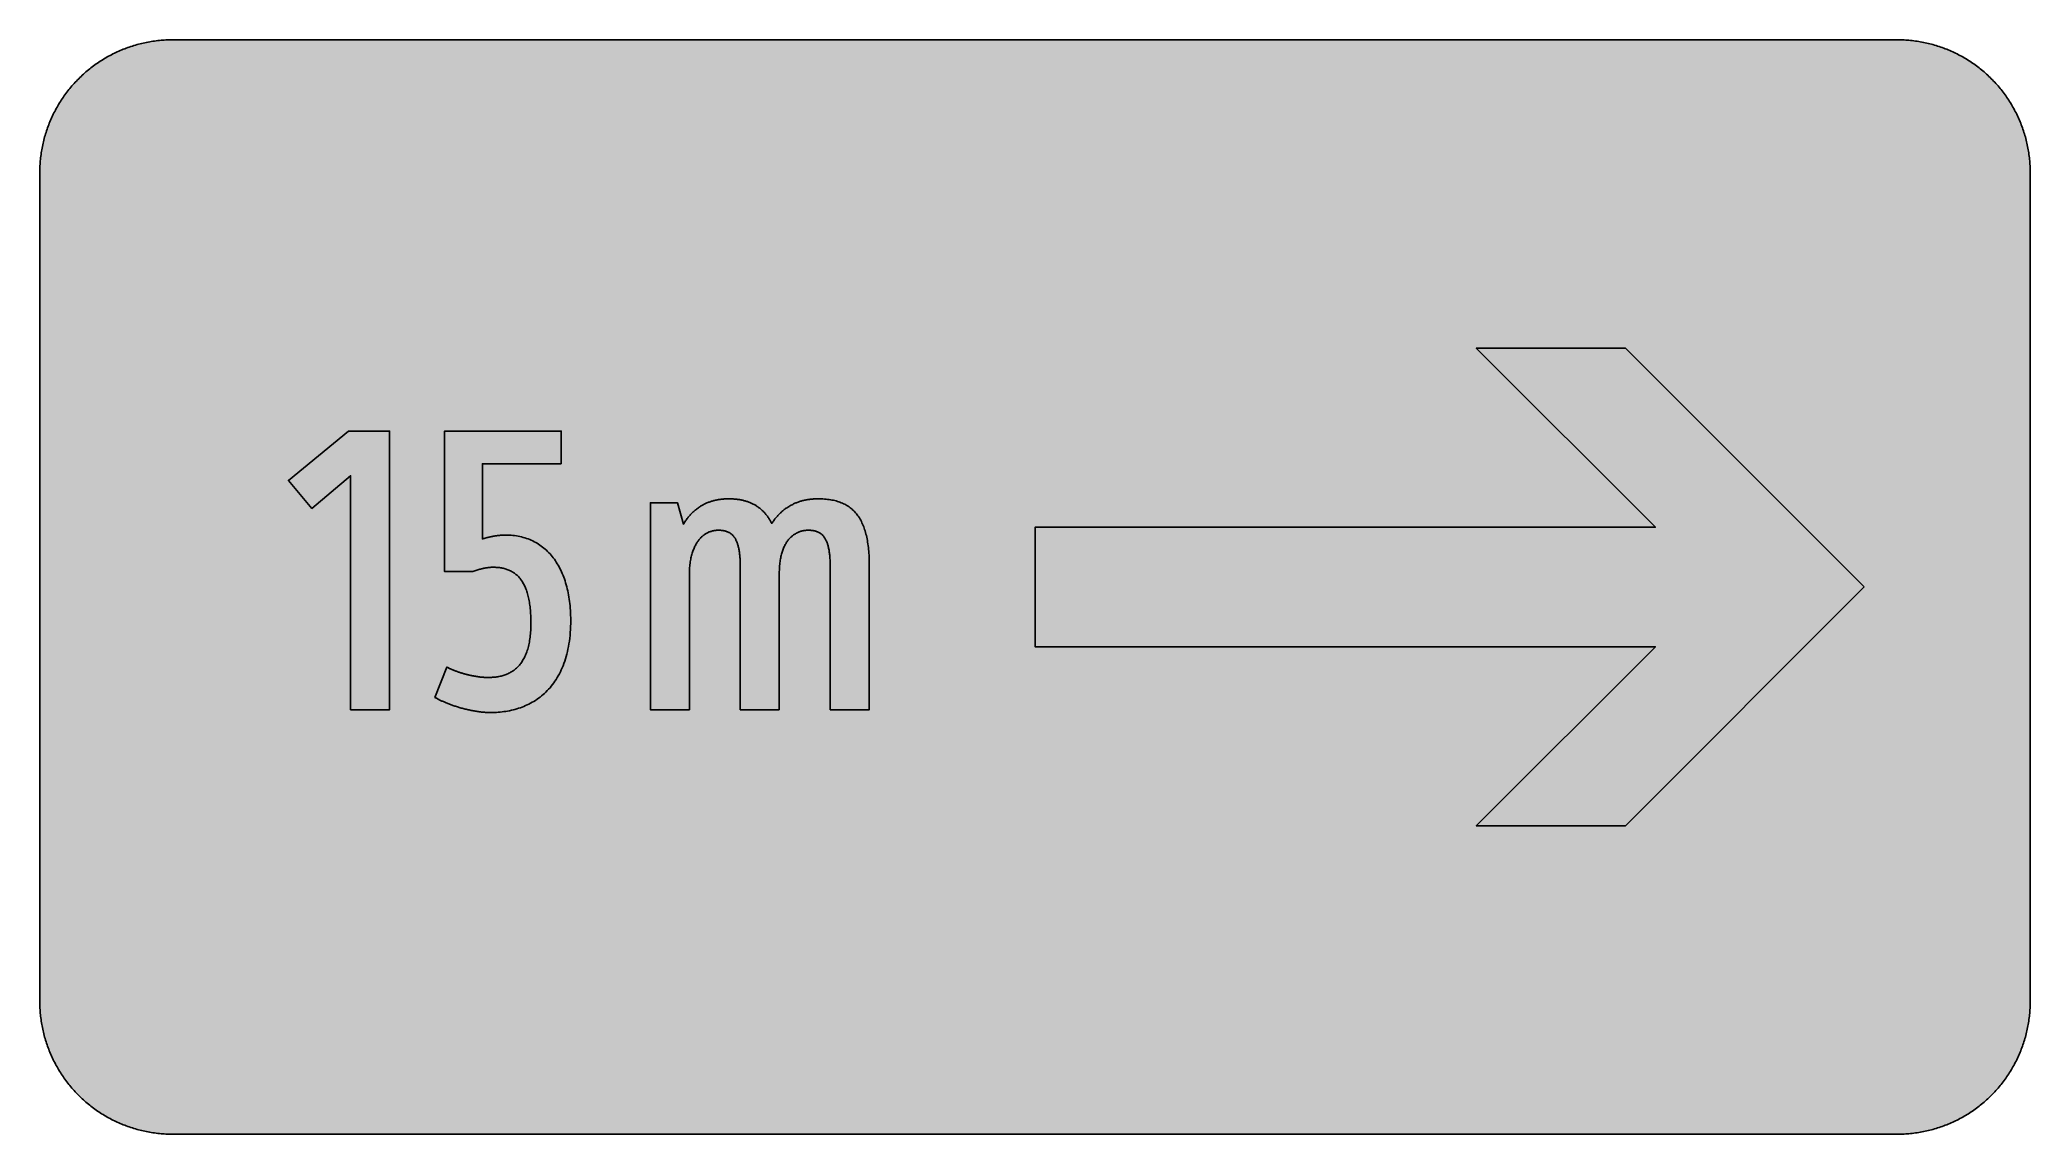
# Model space of a CAD drawing. Header units: millimetres. Extents: x 0 to 212, y 0 to 116.
import ezdxf

# ---------------------------------------------------------------- set-up
doc = ezdxf.new("R2010")
doc.units = ezdxf.units.MM

msp = doc.modelspace()

# ---------------------------------------------------------------- hatches: boundary and pattern name
for color, points in [(254, [(14.1633, 0.0536), (13.9878, 0.0533), (13.8125, 0.0559), (13.6373, 0.061), (13.462, 0.0686), (13.2893, 0.0787), (13.114, 0.0914), (12.9413, 0.1041), (12.7686, 0.1219), (12.5959, 0.1397), (12.4231, 0.16), (12.2504, 0.1829), (12.0777, 0.2057), (11.9075, 0.2337), (11.7373, 0.2616), (11.5672, 0.2921), (11.397, 0.3251), (11.2268, 0.3607), (11.0592, 0.3988), (10.8915, 0.4369), (10.7239, 0.4775), (10.5562, 0.5207), (10.3886, 0.5664), (10.2235, 0.6121), (10.0584, 0.6629), (9.8933, 0.7137), (9.7307, 0.7671), (9.5682, 0.8204), (9.4056, 0.8788), (9.2431, 0.9373), (9.083, 0.9982), (8.923, 1.0617), (8.763, 1.1252), (8.6055, 1.1938), (8.4455, 1.2624), (8.2906, 1.331), (8.1331, 1.4046), (7.9781, 1.4783), (7.8232, 1.5545), (7.6708, 1.6332), (7.5184, 1.7145), (7.366, 1.7958), (7.2161, 1.8796), (7.0663, 1.966), (6.919, 2.0523), (6.7716, 2.1438), (6.6243, 2.2352), (6.4795, 2.3266), (6.3348, 2.4232), (6.19, 2.5197), (6.0477, 2.6187), (5.908, 2.7178), (5.7683, 2.8194), (5.6286, 2.9235), (5.4915, 3.0302), (5.3543, 3.1369), (5.2197, 3.2461), (5.0851, 3.3579), (4.953, 3.4722), (4.8209, 3.5865), (4.6914, 3.7033), (4.5644, 3.8202), (4.4348, 3.9395), (4.3104, 4.0615), (4.1859, 4.1859), (4.0615, 4.3104), (3.9395, 4.4348), (3.8202, 4.5618), (3.7033, 4.6914), (3.5865, 4.8209), (3.4722, 4.953), (3.3579, 5.0851), (3.2487, 5.2197), (3.1369, 5.3543), (3.0302, 5.4915), (2.9235, 5.6286), (2.8194, 5.7683), (2.7178, 5.908), (2.6187, 6.0477), (2.5197, 6.19), (2.4232, 6.3348), (2.3266, 6.477), (2.2352, 6.6243), (2.1438, 6.7691), (2.0523, 6.919), (1.966, 7.0663), (1.8796, 7.2161), (1.7958, 7.366), (1.7145, 7.5184), (1.6332, 7.6708), (1.5545, 7.8232), (1.4783, 7.9781), (1.4046, 8.1331), (1.331, 8.2906), (1.2598, 8.4455), (1.1913, 8.603), (1.1252, 8.763), (1.0592, 8.923), (0.9982, 9.083), (0.9373, 9.2431), (0.8763, 9.4056), (0.8204, 9.5682), (0.7645, 9.7307), (0.7112, 9.8933), (0.6604, 10.0584), (0.6121, 10.2235), (0.5639, 10.3911), (0.5207, 10.5562), (0.4775, 10.7239), (0.4343, 10.8915), (0.3962, 11.0592), (0.3607, 11.2268), (0.3251, 11.397), (0.2921, 11.5672), (0.2616, 11.7373), (0.2311, 11.9075), (0.2057, 12.0802), (0.1803, 12.2504), (0.1575, 12.4231), (0.1372, 12.5959), (0.1194, 12.7686), (0.1041, 12.9413), (0.0889, 13.1166), (0.0787, 13.2893), (0.0686, 13.4645), (0.061, 13.6373), (0.0559, 13.8125), (0.0508, 13.9878), (0.0508, 14.163), (0.0522, 102.3592), (0.0508, 102.5322), (0.0559, 102.7074), (0.061, 102.8827), (0.0686, 103.058), (0.0787, 103.2307), (0.0889, 103.4059), (0.1041, 103.5787), (0.1194, 103.7514), (0.1372, 103.9241), (0.1575, 104.0968), (0.1803, 104.2695), (0.2057, 104.4423), (0.2311, 104.6124), (0.2616, 104.7826), (0.2921, 104.9528), (0.3251, 105.123), (0.3607, 105.2932), (0.3962, 105.4608), (0.4343, 105.6284), (0.4775, 105.7961), (0.5207, 105.9637), (0.5639, 106.1314), (0.6121, 106.2965), (0.6604, 106.4616), (0.7112, 106.6267), (0.7645, 106.7892), (0.8204, 106.9518), (0.8763, 107.1143), (0.9373, 107.2769), (0.9982, 107.4369), (1.0592, 107.5969), (1.1252, 107.757), (1.1913, 107.9144), (1.2598, 108.0745), (1.331, 108.2294), (1.4046, 108.3869), (1.4783, 108.5418), (1.5545, 108.6968), (1.6332, 108.8492), (1.7145, 109.0016), (1.7958, 109.154), (1.8796, 109.3038), (1.966, 109.4537), (2.0523, 109.601), (2.1438, 109.7483), (2.2352, 109.8956), (2.3266, 110.0404), (2.4232, 110.1852), (2.5197, 110.33), (2.6187, 110.4722), (2.7178, 110.6119), (2.8194, 110.7516), (2.9235, 110.8913), (3.0302, 111.0285), (3.1369, 111.1656), (3.2487, 111.3003), (3.3579, 111.4349), (3.4722, 111.567), (3.5865, 111.699), (3.7033, 111.8286), (3.8202, 111.9556), (3.9395, 112.0851), (4.0615, 112.2096), (4.1859, 112.334), (4.3104, 112.4585), (4.4348, 112.5804), (4.5644, 112.6998), (4.6914, 112.8166), (4.8209, 112.9335), (4.953, 113.0478), (5.0851, 113.1621), (5.2197, 113.2713), (5.3543, 113.3831), (5.4915, 113.4897), (5.6286, 113.5964), (5.7683, 113.7006), (5.908, 113.8022), (6.0477, 113.9012), (6.19, 114.0003), (6.3348, 114.0968), (6.4795, 114.1933), (6.6243, 114.2848), (6.7716, 114.3762), (6.919, 114.4676), (7.0663, 114.554), (7.2161, 114.6404), (7.366, 114.7242), (7.5184, 114.8055), (7.6708, 114.8867), (7.8232, 114.9655), (7.9781, 115.0417), (8.1331, 115.1153), (8.2906, 115.189), (8.4455, 115.2601), (8.6055, 115.3287), (8.763, 115.3947), (8.923, 115.4608), (9.083, 115.5217), (9.2431, 115.5827), (9.4056, 115.6437), (9.5682, 115.6995), (9.7307, 115.7554), (9.8933, 115.8088), (10.0584, 115.8596), (10.2235, 115.9078), (10.3886, 115.9561), (10.5562, 115.9993), (10.7239, 116.0424), (10.8915, 116.0856), (11.0592, 116.1237), (11.2268, 116.1593), (11.397, 116.1948), (11.5672, 116.2279), (11.7373, 116.2583), (11.9075, 116.2888), (12.0777, 116.3142), (12.2504, 116.3396), (12.4231, 116.3625), (12.5959, 116.3828), (12.7686, 116.4006), (12.9413, 116.4158), (13.114, 116.4311), (13.2893, 116.4412), (13.462, 116.4514), (13.6373, 116.459), (13.8125, 116.4641), (13.9878, 116.4692), (14.163, 116.4692), (197.6078, 116.4703), (197.7822, 116.4692), (197.9574, 116.4641), (198.1327, 116.459), (198.3054, 116.4514), (198.4807, 116.4412), (198.6534, 116.4311), (198.8287, 116.4158), (199.0014, 116.4006), (199.1741, 116.3828), (199.3468, 116.3625), (199.5195, 116.3396), (199.6897, 116.3142), (199.8624, 116.2888), (200.0326, 116.2583), (200.2028, 116.2279), (200.373, 116.1948), (200.5432, 116.1593), (200.7108, 116.1237), (200.8784, 116.0856), (201.0461, 116.0424), (201.2137, 115.9993), (201.3788, 115.9561), (201.5465, 115.9078), (201.7116, 115.8596), (201.8767, 115.8088), (202.0392, 115.7554), (202.2018, 115.6995), (202.3643, 115.6437), (202.5269, 115.5827), (202.6869, 115.5217), (202.8469, 115.4608), (203.007, 115.3947), (203.167, 115.3287), (203.3245, 115.2601), (203.4794, 115.189), (203.6369, 115.1153), (203.7918, 115.0417), (203.9468, 114.9655), (204.0992, 114.8867), (204.2516, 114.8055), (204.404, 114.7242), (204.5538, 114.6404), (204.7037, 114.554), (204.8535, 114.4676), (205.0009, 114.3762), (205.1456, 114.2848), (205.293, 114.1933), (205.4352, 114.0968), (205.58, 114.0003), (205.7222, 113.9012), (205.8619, 113.8022), (206.0016, 113.7006), (206.1413, 113.5964), (206.2785, 113.4897), (206.4156, 113.3831), (206.5503, 113.2713), (206.6849, 113.1621), (206.817, 113.0478), (206.949, 112.9335), (207.0786, 112.8166), (207.2081, 112.6998), (207.3351, 112.5804), (207.4596, 112.4585), (207.584, 112.334), (207.7085, 112.2096), (207.8304, 112.0851), (207.9498, 111.9556), (208.0666, 111.8286), (208.1835, 111.699), (208.2978, 111.567), (208.4121, 111.4349), (208.5238, 111.3003), (208.6331, 111.1656), (208.7397, 111.0285), (208.8464, 110.8913), (208.9506, 110.7516), (209.0522, 110.6119), (209.1512, 110.4722), (209.2503, 110.33), (209.3468, 110.1852), (209.4433, 110.0404), (209.5348, 109.8956), (209.6262, 109.7483), (209.7176, 109.601), (209.804, 109.4537), (209.8904, 109.3038), (209.9742, 109.154), (210.0555, 109.0016), (210.1367, 108.8492), (210.2155, 108.6968), (210.2917, 108.5418), (210.3653, 108.3869), (210.439, 108.2294), (210.5076, 108.0745), (210.5762, 107.9144), (210.6447, 107.757), (210.7082, 107.5969), (210.7717, 107.4369), (210.8327, 107.2769), (210.8911, 107.1143), (210.9495, 106.9518), (211.0029, 106.7892), (211.0562, 106.6267), (211.107, 106.4616), (211.1578, 106.2965), (211.2035, 106.1314), (211.2493, 105.9637), (211.2924, 105.7961), (211.3331, 105.6284), (211.3712, 105.4608), (211.4093, 105.2932), (211.4448, 105.123), (211.4779, 104.9528), (211.5083, 104.7826), (211.5363, 104.6124), (211.5642, 104.4423), (211.5871, 104.2695), (211.6099, 104.0968), (211.6303, 103.9241), (211.648, 103.7514), (211.6658, 103.5787), (211.6785, 103.4059), (211.6912, 103.2307), (211.7014, 103.058), (211.709, 102.8827), (211.7141, 102.7074), (211.7166, 102.5322), (211.7166, 102.3569), (211.7189, 14.1647), (211.7166, 13.9878), (211.7141, 13.8125), (211.709, 13.6373), (211.7014, 13.4645), (211.6912, 13.2893), (211.6785, 13.1166), (211.6658, 12.9413), (211.648, 12.7686), (211.6303, 12.5959), (211.6099, 12.4231), (211.5871, 12.2504), (211.5642, 12.0802), (211.5363, 11.9075), (211.5083, 11.7373), (211.4779, 11.5672), (211.4448, 11.397), (211.4093, 11.2268), (211.3712, 11.0592), (211.3331, 10.8915), (211.2924, 10.7239), (211.2493, 10.5562), (211.2035, 10.3911), (211.1578, 10.2235), (211.107, 10.0584), (211.0562, 9.8933), (211.0029, 9.7307), (210.9495, 9.5682), (210.8911, 9.4056), (210.8327, 9.2431), (210.7717, 9.083), (210.7082, 8.923), (210.6447, 8.763), (210.5762, 8.603), (210.5076, 8.4455), (210.439, 8.2906), (210.3653, 8.1331), (210.2917, 7.9781), (210.2155, 7.8232), (210.1367, 7.6708), (210.0555, 7.5184), (209.9742, 7.366), (209.8904, 7.2161), (209.804, 7.0663), (209.7176, 6.919), (209.6262, 6.7691), (209.5348, 6.6243), (209.4433, 6.477), (209.3468, 6.3348), (209.2503, 6.19), (209.1512, 6.0477), (209.0522, 5.908), (208.9506, 5.7683), (208.8464, 5.6286), (208.7397, 5.4915), (208.6331, 5.3543), (208.5238, 5.2197), (208.4121, 5.0851), (208.2978, 4.953), (208.1835, 4.8209), (208.0666, 4.6914), (207.9498, 4.5618), (207.8304, 4.4348), (207.7085, 4.3104), (207.584, 4.1859), (207.4596, 4.0615), (207.3351, 3.9395), (207.2081, 3.8202), (207.0786, 3.7033), (206.949, 3.5865), (206.817, 3.4722), (206.6849, 3.3579), (206.5503, 3.2461), (206.4156, 3.1369), (206.2785, 3.0302), (206.1413, 2.9235), (206.0016, 2.8194), (205.8619, 2.7178), (205.7222, 2.6187), (205.58, 2.5197), (205.4352, 2.4232), (205.293, 2.3266), (205.1456, 2.2352), (205.0009, 2.1438), (204.8535, 2.0523), (204.7037, 1.966), (204.5538, 1.8796), (204.404, 1.7958), (204.2516, 1.7145), (204.0992, 1.6332), (203.9468, 1.5545), (203.7918, 1.4783), (203.6369, 1.4046), (203.4794, 1.331), (203.3245, 1.2624), (203.167, 1.1938), (203.007, 1.1252), (202.8469, 1.0617), (202.6869, 0.9982), (202.5269, 0.9373), (202.3643, 0.8788), (202.2018, 0.8204), (202.0392, 0.7671), (201.8767, 0.7137), (201.7116, 0.6629), (201.5465, 0.6121), (201.3788, 0.5664), (201.2137, 0.5207), (201.0461, 0.4775), (200.8784, 0.4369), (200.7108, 0.3988), (200.5432, 0.3607), (200.373, 0.3251), (200.2028, 0.2921), (200.0326, 0.2616), (199.8624, 0.2337), (199.6897, 0.2057), (199.5195, 0.1829), (199.3468, 0.16), (199.1741, 0.1397), (199.0014, 0.1219), (198.8287, 0.1041), (198.6534, 0.0914), (198.4807, 0.0787), (198.3054, 0.0686), (198.1327, 0.061), (197.9574, 0.0559), (197.7822, 0.0533), (197.6069, 0.0533)]), (59, [(194.08, 58.262), (168.68, 83.662), (152.805, 83.662), (171.855, 64.612), (105.8855, 64.612), (105.8855, 51.912), (171.855, 51.912), (152.805, 32.862), (168.68, 32.862)]), (59, [(33.1004, 45.2092), (37.2498, 45.2092), (37.2498, 74.8425), (32.8895, 74.8425), (26.4968, 69.5921), (28.9941, 66.6291), (33.1004, 70.1005)]), (59, [(55.4951, 71.3698), (55.4951, 74.8425), (43.0911, 74.8425), (43.0911, 59.8988), (46.0982, 59.8988), (46.1366, 59.9135), (46.1772, 59.9288), (46.2153, 59.944), (46.2534, 59.9592), (46.294, 59.9719), (46.3321, 59.9872), (46.3702, 59.9999), (46.4109, 60.0151), (46.449, 60.0278), (46.4871, 60.0405), (46.5252, 60.0532), (46.5633, 60.0659), (46.6014, 60.0786), (46.6395, 60.0888), (46.675, 60.1015), (46.7131, 60.1116), (46.7512, 60.1243), (46.7868, 60.1345), (46.8249, 60.1447), (46.8605, 60.1548), (46.8986, 60.165), (46.9341, 60.1751), (46.9697, 60.1828), (47.0052, 60.1929), (47.0433, 60.2005), (47.0789, 60.2107), (47.1119, 60.2183), (47.1475, 60.2259), (47.183, 60.2336), (47.2186, 60.2412), (47.2516, 60.2488), (47.2872, 60.2564), (47.3202, 60.264), (47.3558, 60.2691), (47.3888, 60.2767), (47.4218, 60.2818), (47.4548, 60.2869), (47.4878, 60.2945), (47.5209, 60.2996), (47.5539, 60.3047), (47.5869, 60.3098), (47.6174, 60.3148), (47.6504, 60.3174), (47.6809, 60.3225), (47.7114, 60.3275), (47.7444, 60.3301), (47.7749, 60.3326), (47.8053, 60.3377), (47.8358, 60.3402), (47.8638, 60.3428), (47.8942, 60.3453), (47.9247, 60.3479), (47.9527, 60.3504), (47.9831, 60.3529), (48.0111, 60.3555), (48.039, 60.3555), (48.067, 60.358), (48.0949, 60.358), (48.1228, 60.3606), (48.1482, 60.3606), (48.1762, 60.3606), (48.2016, 60.3606), (48.2295, 60.3631), (48.2549, 60.3631), (48.3692, 60.3606), (48.4835, 60.358), (48.5953, 60.3529), (48.7045, 60.3453), (48.8137, 60.3352), (48.9204, 60.3225), (49.0271, 60.3072), (49.1338, 60.292), (49.2354, 60.2717), (49.3395, 60.2513), (49.4386, 60.2259), (49.5376, 60.2005), (49.6367, 60.1701), (49.7307, 60.1396), (49.8272, 60.104), (49.9186, 60.0685), (50.0101, 60.0278), (50.1015, 59.9846), (50.1904, 59.9389), (50.2768, 59.8907), (50.3606, 59.8399), (50.4444, 59.7865), (50.5257, 59.7306), (50.607, 59.6697), (50.6857, 59.6087), (50.7619, 59.5427), (50.8381, 59.4741), (50.9118, 59.4004), (50.9829, 59.3268), (51.0515, 59.248), (51.12, 59.1668), (51.1861, 59.0829), (51.2521, 58.994), (51.3131, 58.9026), (51.374, 58.8086), (51.435, 58.7096), (51.4909, 58.608), (51.5468, 58.5038), (51.6001, 58.3946), (51.6509, 58.2828), (51.7017, 58.166), (51.75, 58.0492), (51.7957, 57.9247), (51.8389, 57.7977), (51.8795, 57.6682), (51.9201, 57.5335), (51.9582, 57.3964), (51.9938, 57.2541), (52.0268, 57.1094), (52.0598, 56.9595), (52.0878, 56.8071), (52.1157, 56.6496), (52.1411, 56.4871), (52.164, 56.322), (52.1868, 56.1518), (52.2046, 55.9791), (52.2224, 55.8013), (52.2376, 55.6184), (52.2478, 55.433), (52.258, 55.2425), (52.2681, 55.0469), (52.2732, 54.8462), (52.2757, 54.643), (52.2783, 54.4347), (52.2757, 54.229), (52.2707, 54.0283), (52.2656, 53.8302), (52.2554, 53.6372), (52.2427, 53.4492), (52.2275, 53.2663), (52.2097, 53.086), (52.1894, 52.9107), (52.164, 52.738), (52.1386, 52.5704), (52.1106, 52.4078), (52.0802, 52.2503), (52.0471, 52.0954), (52.0116, 51.943), (51.9735, 51.7982), (51.9328, 51.6534), (51.8897, 51.5163), (51.8439, 51.3791), (51.7957, 51.2496), (51.7449, 51.12), (51.6941, 50.9981), (51.6382, 50.8762), (51.5823, 50.7594), (51.5239, 50.6476), (51.4604, 50.5384), (51.3994, 50.4317), (51.3334, 50.3301), (51.2648, 50.231), (51.1962, 50.1345), (51.1251, 50.0431), (51.0515, 49.9542), (50.9753, 49.8678), (50.8991, 49.7865), (50.8178, 49.7078), (50.739, 49.6316), (50.6552, 49.5605), (50.5714, 49.4894), (50.4825, 49.4233), (50.3961, 49.3598), (50.3047, 49.2989), (50.2133, 49.2404), (50.1193, 49.1871), (50.0253, 49.1363), (49.9288, 49.0855), (49.8297, 49.0398), (49.7307, 48.9966), (49.6291, 48.956), (49.5275, 48.9179), (49.4233, 48.8823), (49.3166, 48.8493), (49.21, 48.8188), (49.1007, 48.7909), (48.9915, 48.7655), (48.8798, 48.7426), (48.768, 48.7223), (48.6562, 48.702), (48.5394, 48.6867), (48.4251, 48.674), (48.3083, 48.6613), (48.1889, 48.6537), (48.0695, 48.6461), (47.9501, 48.641), (47.8282, 48.6385), (47.7037, 48.6359), (47.6402, 48.6359), (47.5767, 48.6385), (47.5107, 48.6385), (47.4447, 48.641), (47.3786, 48.6461), (47.31, 48.6486), (47.2415, 48.6537), (47.1729, 48.6588), (47.1043, 48.6639), (47.0357, 48.6715), (46.9646, 48.6791), (46.8935, 48.6867), (46.8224, 48.6943), (46.7512, 48.7045), (46.6801, 48.7147), (46.6065, 48.7248), (46.5353, 48.735), (46.4617, 48.7477), (46.388, 48.7604), (46.3144, 48.7731), (46.2407, 48.7858), (46.167, 48.7985), (46.0934, 48.8137), (46.0197, 48.829), (45.9461, 48.8442), (45.8724, 48.8594), (45.7987, 48.8747), (45.7251, 48.8925), (45.6514, 48.9102), (45.5778, 48.928), (45.5041, 48.9458), (45.4304, 48.9636), (45.3568, 48.9839), (45.2831, 49.0017), (45.2095, 49.022), (45.1383, 49.0423), (45.0647, 49.0626), (44.9936, 49.0855), (44.9224, 49.1058), (44.8513, 49.1287), (44.7802, 49.149), (44.7091, 49.1719), (44.6405, 49.1947), (44.5719, 49.2176), (44.5033, 49.243), (44.4348, 49.2658), (44.3662, 49.2912), (44.3001, 49.3141), (44.2341, 49.3395), (44.1681, 49.3649), (44.1046, 49.3903), (44.0411, 49.4157), (43.9776, 49.4411), (43.9141, 49.4665), (43.8531, 49.4919), (43.7921, 49.5198), (43.7337, 49.5452), (43.6753, 49.5732), (43.6169, 49.5986), (43.561, 49.6265), (43.5051, 49.6545), (43.4492, 49.6824), (43.3959, 49.7103), (43.3451, 49.7383), (42.0758, 46.5208), (42.1259, 46.4896), (42.1792, 46.4591), (42.2326, 46.4287), (42.291, 46.3956), (42.3494, 46.3652), (42.4104, 46.3321), (42.4739, 46.3017), (42.5374, 46.2686), (42.6034, 46.2356), (42.672, 46.2026), (42.7431, 46.1696), (42.8142, 46.134), (42.8879, 46.101), (42.9641, 46.068), (43.0403, 46.035), (43.119, 45.9994), (43.2003, 45.9664), (43.2816, 45.9334), (43.3654, 45.8978), (43.4492, 45.8648), (43.5356, 45.8318), (43.622, 45.7987), (43.7109, 45.7632), (43.7998, 45.7302), (43.8912, 45.6971), (43.9852, 45.6667), (44.0766, 45.6336), (44.1731, 45.6006), (44.2671, 45.5701), (44.3662, 45.5371), (44.4627, 45.5066), (44.5618, 45.4762), (44.6608, 45.4457), (44.7624, 45.4177), (44.864, 45.3873), (44.9656, 45.3593), (45.0672, 45.3314), (45.1714, 45.3034), (45.2755, 45.278), (45.3822, 45.2526), (45.4863, 45.2272), (45.593, 45.2018), (45.6997, 45.179), (45.8089, 45.1561), (45.9156, 45.1333), (46.0248, 45.1129), (46.1315, 45.0926), (46.2407, 45.0723), (46.3499, 45.0545), (46.4617, 45.0367), (46.5709, 45.019), (46.6801, 45.0037), (46.7893, 44.991), (46.9011, 44.9758), (47.0103, 44.9631), (47.1221, 44.9529), (47.2313, 44.9428), (47.3431, 44.9351), (47.4523, 44.9275), (47.5615, 44.9224), (47.6733, 44.9174), (47.7825, 44.9123), (47.8917, 44.9097), (48.0009, 44.9097), (48.2041, 44.9123), (48.4048, 44.9174), (48.608, 44.9275), (48.8086, 44.9402), (49.0093, 44.958), (49.21, 44.9783), (49.4081, 45.0037), (49.6062, 45.0342), (49.8043, 45.0672), (49.9999, 45.1053), (50.1955, 45.146), (50.3911, 45.1917), (50.5816, 45.2425), (50.7746, 45.2984), (50.9651, 45.3568), (51.1531, 45.4203), (51.3385, 45.4889), (51.5239, 45.5625), (51.7068, 45.6387), (51.8871, 45.7225), (52.0675, 45.8089), (52.2427, 45.9003), (52.418, 45.9969), (52.5907, 46.0985), (52.7609, 46.2051), (52.9285, 46.3169), (53.0936, 46.4312), (53.2562, 46.5531), (53.4137, 46.6801), (53.5711, 46.8122), (53.7235, 46.9494), (53.8759, 47.0916), (54.0233, 47.2389), (54.1655, 47.3913), (54.3077, 47.5488), (54.4449, 47.7139), (54.577, 47.8841), (54.7065, 48.0568), (54.8335, 48.2397), (54.9554, 48.4251), (55.0748, 48.6181), (55.1891, 48.8137), (55.3009, 49.0195), (55.4076, 49.2277), (55.5092, 49.4436), (55.6057, 49.6646), (55.6997, 49.8932), (55.7886, 50.1269), (55.8724, 50.3657), (55.9511, 50.612), (56.0248, 50.8635), (56.0959, 51.1226), (56.1594, 51.3867), (56.2178, 51.6585), (56.2737, 51.9354), (56.322, 52.2199), (56.3651, 52.512), (56.4032, 52.8091), (56.4363, 53.1114), (56.4617, 53.4238), (56.4845, 53.7388), (56.4972, 54.0639), (56.5074, 54.3941), (56.5099, 54.7319), (56.5074, 54.9935), (56.5023, 55.2501), (56.4921, 55.5041), (56.4794, 55.7555), (56.4642, 56.0019), (56.4413, 56.2483), (56.4185, 56.4896), (56.3905, 56.7258), (56.3575, 56.962), (56.322, 57.1932), (56.2839, 57.4192), (56.2407, 57.6428), (56.1924, 57.8637), (56.1442, 58.0822), (56.0908, 58.2955), (56.0324, 58.5064), (55.9714, 58.7121), (55.9079, 58.9153), (55.8419, 59.1134), (55.7708, 59.309), (55.6946, 59.502), (55.6184, 59.69), (55.5371, 59.8754), (55.4533, 60.0558), (55.3644, 60.231), (55.2729, 60.4037), (55.179, 60.5739), (55.0824, 60.739), (54.9808, 60.899), (54.8767, 61.0565), (54.77, 61.2089), (54.6583, 61.3588), (54.544, 61.5036), (54.4271, 61.6433), (54.3077, 61.7804), (54.1858, 61.9125), (54.0588, 62.0395), (53.9293, 62.164), (53.7972, 62.2833), (53.6626, 62.3976), (53.5229, 62.5094), (53.3832, 62.6161), (53.2384, 62.7177), (53.0911, 62.8167), (52.9412, 62.9107), (52.7888, 62.9971), (52.6313, 63.0834), (52.4739, 63.1622), (52.3113, 63.2384), (52.1487, 63.307), (51.9811, 63.373), (51.8109, 63.434), (51.6382, 63.4924), (51.4629, 63.5432), (51.2851, 63.5889), (51.1048, 63.6321), (50.9219, 63.6702), (50.7365, 63.7007), (50.5485, 63.7286), (50.3555, 63.7515), (50.1625, 63.7692), (49.9669, 63.7819), (49.7688, 63.7896), (49.5656, 63.7921), (49.5351, 63.7921), (49.5021, 63.7921), (49.469, 63.7896), (49.436, 63.7896), (49.403, 63.7896), (49.3674, 63.787), (49.3344, 63.787), (49.2989, 63.7845), (49.2633, 63.7819), (49.2277, 63.7794), (49.1896, 63.7769), (49.1541, 63.7743), (49.1185, 63.7718), (49.0804, 63.7692), (49.0423, 63.7642), (49.0042, 63.7616), (48.9661, 63.7565), (48.928, 63.754), (48.8899, 63.7489), (48.8518, 63.7438), (48.8112, 63.7413), (48.7731, 63.7362), (48.7324, 63.7311), (48.6943, 63.7261), (48.6537, 63.7184), (48.6131, 63.7134), (48.575, 63.7083), (48.5343, 63.7007), (48.4937, 63.6956), (48.453, 63.688), (48.4124, 63.6829), (48.3718, 63.6753), (48.3311, 63.6676), (48.2905, 63.66), (48.2498, 63.6524), (48.2092, 63.6448), (48.1686, 63.6372), (48.1279, 63.6295), (48.0873, 63.6219), (48.0466, 63.6143), (48.006, 63.6041), (47.9654, 63.5965), (47.9247, 63.5889), (47.8841, 63.5787), (47.8434, 63.5686), (47.8028, 63.561), (47.7622, 63.5508), (47.7215, 63.5406), (47.6834, 63.5305), (47.6428, 63.5229), (47.6021, 63.5127), (47.564, 63.5025), (47.5259, 63.4898), (47.4853, 63.4797), (47.4472, 63.4695), (47.4091, 63.4594), (47.371, 63.4492), (47.3329, 63.4365), (47.2948, 63.4263), (47.2592, 63.4136), (47.2211, 63.4035), (47.1856, 63.3908), (47.1475, 63.3806), (47.1119, 63.3679), (47.1138, 71.3698)]), (59, [(78.6941, 45.2092), (78.6941, 59.7281), (78.6943, 59.8957), (78.6968, 60.0608), (78.7044, 60.2209), (78.7121, 60.3783), (78.7248, 60.5307), (78.7375, 60.6806), (78.7527, 60.8254), (78.7705, 60.9676), (78.7908, 61.1073), (78.8137, 61.2419), (78.8391, 61.374), (78.8645, 61.501), (78.8949, 61.6255), (78.9229, 61.7449), (78.9559, 61.8642), (78.9915, 61.976), (79.027, 62.0878), (79.0651, 62.1944), (79.1032, 62.2986), (79.1439, 62.4002), (79.187, 62.4992), (79.2302, 62.5932), (79.2759, 62.6847), (79.3217, 62.7736), (79.3699, 62.8599), (79.4207, 62.9412), (79.4715, 63.0225), (79.5223, 63.0987), (79.5757, 63.1723), (79.629, 63.2435), (79.6849, 63.312), (79.7408, 63.3781), (79.7966, 63.4416), (79.8551, 63.5025), (79.9135, 63.561), (79.9744, 63.6143), (80.0329, 63.6676), (80.0938, 63.7184), (80.1573, 63.7667), (80.2183, 63.8124), (80.2818, 63.8556), (80.3427, 63.8962), (80.4062, 63.9343), (80.4723, 63.9724), (80.5358, 64.0055), (80.5993, 64.0385), (80.6653, 64.069), (80.7288, 64.0969), (80.7949, 64.1223), (80.8584, 64.1477), (80.9244, 64.168), (80.9879, 64.1883), (81.0539, 64.2087), (81.1174, 64.2239), (81.1809, 64.2391), (81.2444, 64.2518), (81.3079, 64.2645), (81.3714, 64.2722), (81.4349, 64.2823), (81.4984, 64.2874), (81.5594, 64.2925), (81.6204, 64.2976), (81.6813, 64.2976), (81.7423, 64.3001), (81.8134, 64.2976), (81.8845, 64.2976), (81.9556, 64.2925), (82.0268, 64.2899), (82.0953, 64.2849), (82.1614, 64.2772), (82.2274, 64.2671), (82.2935, 64.2595), (82.357, 64.2468), (82.4179, 64.2341), (82.4814, 64.2188), (82.5424, 64.2036), (82.6008, 64.1858), (82.6592, 64.168), (82.7151, 64.1477), (82.771, 64.1248), (82.8269, 64.0994), (82.8802, 64.074), (82.9335, 64.0461), (82.9843, 64.0156), (83.0351, 63.9851), (83.0834, 63.9496), (83.1317, 63.914), (83.1799, 63.8785), (83.2256, 63.8378), (83.2688, 63.7972), (83.312, 63.7515), (83.3552, 63.7057), (83.3958, 63.6575), (83.4365, 63.6092), (83.4746, 63.5559), (83.5127, 63.5), (83.5508, 63.4441), (83.5863, 63.3832), (83.6193, 63.3222), (83.6524, 63.2562), (83.6854, 63.1901), (83.7159, 63.1215), (83.7463, 63.0504), (83.7743, 62.9742), (83.8022, 62.898), (83.8276, 62.8167), (83.853, 62.7355), (83.8759, 62.6491), (83.8987, 62.5627), (83.9216, 62.4713), (83.9419, 62.3773), (83.9622, 62.2808), (83.98, 62.1817), (83.9953, 62.0801), (84.013, 61.976), (84.0257, 61.8668), (84.041, 61.755), (84.0537, 61.6407), (84.0638, 61.5239), (84.074, 61.402), (84.0816, 61.28), (84.0892, 61.153), (84.0969, 61.021), (84.1019, 60.8889), (84.107, 60.7517), (84.1096, 60.612), (84.1121, 60.4672), (84.1121, 60.3199), (84.1128, 45.2092), (88.2618, 45.2092), (88.2618, 60.5328), (88.2599, 60.7619), (88.2548, 60.9879), (88.2498, 61.2089), (88.2421, 61.4274), (88.232, 61.6407), (88.2167, 61.8515), (88.2015, 62.0573), (88.1837, 62.2579), (88.1634, 62.4561), (88.1405, 62.6516), (88.1151, 62.8421), (88.0872, 63.0276), (88.0567, 63.2079), (88.0237, 63.3882), (87.9881, 63.561), (87.95, 63.7311), (87.9069, 63.8988), (87.8637, 64.0613), (87.818, 64.2214), (87.7697, 64.3763), (87.7189, 64.5262), (87.6656, 64.6735), (87.6071, 64.8183), (87.5487, 64.958), (87.4852, 65.0951), (87.4217, 65.2272), (87.3531, 65.3567), (87.2846, 65.4812), (87.2109, 65.6031), (87.1347, 65.72), (87.056, 65.8343), (86.9747, 65.946), (86.8909, 66.0527), (86.802, 66.1543), (86.7131, 66.2534), (86.6191, 66.3499), (86.5251, 66.4439), (86.426, 66.5328), (86.3244, 66.6166), (86.2203, 66.6979), (86.1136, 66.7766), (86.0019, 66.8528), (85.8901, 66.9239), (85.7733, 66.9925), (85.6539, 67.056), (85.532, 67.117), (85.405, 67.1754), (85.278, 67.2287), (85.1459, 67.2795), (85.0113, 67.3278), (84.8741, 67.371), (84.7344, 67.4116), (84.5896, 67.4497), (84.4423, 67.4827), (84.2924, 67.5132), (84.14, 67.5411), (83.9826, 67.564), (83.8251, 67.5869), (83.6625, 67.6046), (83.4949, 67.6173), (83.3272, 67.63), (83.1545, 67.6377), (82.9793, 67.6427), (82.7989, 67.6427), (82.7075, 67.6427), (82.6135, 67.6402), (82.5221, 67.6377), (82.4306, 67.6351), (82.3392, 67.6275), (82.2477, 67.6224), (82.1563, 67.6148), (82.0649, 67.6046), (81.976, 67.5945), (81.8871, 67.5843), (81.7982, 67.5716), (81.7093, 67.5564), (81.6204, 67.5411), (81.534, 67.5259), (81.4451, 67.5081), (81.3587, 67.4903), (81.2724, 67.47), (81.1886, 67.4472), (81.1022, 67.4243), (81.0184, 67.4014), (80.932, 67.376), (80.8482, 67.3506), (80.7669, 67.3227), (80.6831, 67.2922), (80.6018, 67.2617), (80.5205, 67.2313), (80.4393, 67.1982), (80.358, 67.1652), (80.2792, 67.1297), (80.198, 67.0916), (80.1192, 67.0535), (80.043, 67.0154), (79.9643, 66.9722), (79.8881, 66.9315), (79.8119, 66.8884), (79.7357, 66.8426), (79.6595, 66.7969), (79.5858, 66.7487), (79.5122, 66.7004), (79.4385, 66.6496), (79.3648, 66.5988), (79.2937, 66.5455), (79.2226, 66.4896), (79.1515, 66.4337), (79.0804, 66.3778), (79.0118, 66.3194), (78.9432, 66.2584), (78.8746, 66.1975), (78.8086, 66.134), (78.7425, 66.0705), (78.6765, 66.0044), (78.6105, 65.9384), (78.547, 65.8698), (78.4835, 65.7987), (78.42, 65.7276), (78.359, 65.6539), (78.2955, 65.5803), (78.2345, 65.5041), (78.1761, 65.4279), (78.1177, 65.3491), (78.0593, 65.2678), (78.0009, 65.1866), (77.945, 65.1027), (77.8891, 65.0189), (77.8459, 65.1002), (77.8027, 65.1815), (77.7596, 65.2628), (77.7138, 65.3415), (77.6681, 65.4177), (77.6224, 65.4939), (77.5741, 65.5701), (77.5259, 65.6412), (77.4751, 65.7149), (77.4243, 65.7835), (77.3735, 65.8546), (77.3201, 65.9206), (77.2668, 65.9867), (77.2135, 66.0527), (77.1576, 66.1162), (77.1017, 66.1797), (77.0458, 66.2407), (76.9874, 66.2991), (76.9264, 66.3575), (76.868, 66.4159), (76.8071, 66.4718), (76.7436, 66.5251), (76.6826, 66.5785), (76.6191, 66.6318), (76.5531, 66.6826), (76.487, 66.7309), (76.421, 66.7791), (76.3524, 66.8249), (76.2838, 66.8706), (76.2152, 66.9138), (76.1441, 66.9569), (76.073, 66.9976), (76.0019, 67.0382), (75.9282, 67.0763), (75.852, 67.1144), (75.7784, 67.15), (75.7022, 67.1855), (75.6234, 67.2186), (75.5472, 67.2516), (75.4659, 67.2821), (75.3872, 67.3125), (75.3059, 67.3405), (75.2246, 67.3684), (75.1408, 67.3938), (75.057, 67.4167), (74.9706, 67.4421), (74.8868, 67.4624), (74.7979, 67.4827), (74.7116, 67.503), (74.6227, 67.5208), (74.5312, 67.5386), (74.4423, 67.5538), (74.3483, 67.5691), (74.2569, 67.5818), (74.1629, 67.5919), (74.0689, 67.6046), (73.9724, 67.6123), (73.8759, 67.6199), (73.7768, 67.6275), (73.6803, 67.6326), (73.5787, 67.6377), (73.4797, 67.6402), (73.3781, 67.6427), (73.2739, 67.6427), (73.1876, 67.6427), (73.1012, 67.6402), (73.0123, 67.6377), (72.9259, 67.6351), (72.8396, 67.63), (72.7532, 67.6224), (72.6669, 67.6148), (72.5805, 67.6072), (72.4941, 67.597), (72.4103, 67.5869), (72.324, 67.5742), (72.2401, 67.5615), (72.1538, 67.5462), (72.07, 67.5284), (71.9861, 67.5132), (71.9023, 67.4929), (71.8185, 67.4751), (71.7347, 67.4522), (71.6534, 67.4319), (71.5696, 67.4065), (71.4883, 67.3837), (71.407, 67.3557), (71.3257, 67.3278), (71.2445, 67.2998), (71.1632, 67.2694), (71.0819, 67.2389), (71.0032, 67.2059), (70.9244, 67.1703), (70.8457, 67.1347), (70.7669, 67.0966), (70.6907, 67.0585), (70.612, 67.0179), (70.5358, 66.9773), (70.4596, 66.9341), (70.3834, 66.8909), (70.3097, 66.8452), (70.2361, 66.7969), (70.1599, 66.7487), (70.0888, 66.6979), (70.0151, 66.6471), (69.944, 66.5937), (69.8729, 66.5404), (69.8017, 66.4845), (69.7306, 66.4261), (69.662, 66.3651), (69.5935, 66.3067), (69.5249, 66.2432), (69.4588, 66.1797), (69.3928, 66.1137), (69.3268, 66.0476), (69.2607, 65.979), (69.1972, 65.9079), (69.1337, 65.8368), (69.0702, 65.7631), (69.0093, 65.6869), (68.9483, 65.6107), (68.8873, 65.532), (68.8289, 65.4507), (68.7705, 65.3694), (68.7121, 65.2856), (68.6537, 65.2018), (68.5978, 65.1129), (68.5444, 65.024), (68.4886, 64.9351), (67.8575, 67.2218), (64.9785, 67.2218), (64.9785, 45.2092), (69.1265, 45.2092), (69.1265, 59.4744), (69.1261, 59.6519), (69.1312, 59.8272), (69.1363, 59.9973), (69.1464, 60.1624), (69.1566, 60.325), (69.1718, 60.4825), (69.1871, 60.6374), (69.2048, 60.7873), (69.2277, 60.9321), (69.2506, 61.0768), (69.2734, 61.214), (69.3014, 61.3486), (69.3293, 61.4807), (69.3623, 61.6077), (69.3953, 61.7322), (69.4284, 61.8515), (69.4665, 61.9709), (69.5046, 62.0827), (69.5427, 62.1944), (69.5858, 62.2986), (69.629, 62.4027), (69.6722, 62.5043), (69.7179, 62.6008), (69.7662, 62.6923), (69.8144, 62.7837), (69.8652, 62.8701), (69.916, 62.9539), (69.9694, 63.0352), (70.0227, 63.1139), (70.0761, 63.1901), (70.1319, 63.2612), (70.1878, 63.3298), (70.2462, 63.3984), (70.3047, 63.4619), (70.3631, 63.5229), (70.424, 63.5813), (70.485, 63.6372), (70.546, 63.6905), (70.6069, 63.7413), (70.6704, 63.787), (70.7314, 63.8327), (70.7949, 63.8759), (70.8584, 63.9166), (70.9219, 63.9547), (70.9854, 63.9928), (71.0514, 64.0258), (71.1149, 64.0563), (71.1784, 64.0867), (71.2445, 64.1147), (71.308, 64.1401), (71.3715, 64.1629), (71.435, 64.1833), (71.501, 64.2036), (71.5645, 64.2214), (71.628, 64.2366), (71.689, 64.2493), (71.7525, 64.262), (71.8134, 64.2722), (71.8769, 64.2798), (71.9379, 64.2874), (71.9963, 64.2925), (72.0573, 64.295), (72.1157, 64.2976), (72.1741, 64.3001), (72.2452, 64.2976), (72.3189, 64.2976), (72.39, 64.2925), (72.4586, 64.2899), (72.5272, 64.2849), (72.5932, 64.2772), (72.6592, 64.2671), (72.7253, 64.2595), (72.7888, 64.2468), (72.8523, 64.2341), (72.9132, 64.2188), (72.9742, 64.2036), (73.0326, 64.1858), (73.091, 64.168), (73.1495, 64.1477), (73.2053, 64.1248), (73.2612, 64.0994), (73.3146, 64.074), (73.3654, 64.0461), (73.4187, 64.0156), (73.467, 63.9851), (73.5178, 63.9496), (73.566, 63.914), (73.6117, 63.8785), (73.6575, 63.8378), (73.7032, 63.7972), (73.7464, 63.7515), (73.7895, 63.7057), (73.8302, 63.6575), (73.8708, 63.6092), (73.9089, 63.5559), (73.947, 63.5), (73.9826, 63.4441), (74.0181, 63.3832), (74.0537, 63.3222), (74.0867, 63.2562), (74.1197, 63.1901), (74.1502, 63.1215), (74.1782, 63.0504), (74.2086, 62.9742), (74.2366, 62.898), (74.262, 62.8167), (74.2874, 62.7355), (74.3102, 62.6491), (74.3331, 62.5627), (74.356, 62.4713), (74.3763, 62.3773), (74.3941, 62.2808), (74.4144, 62.1817), (74.4296, 62.0801), (74.4449, 61.976), (74.4601, 61.8668), (74.4753, 61.755), (74.4855, 61.6407), (74.4982, 61.5239), (74.5084, 61.402), (74.516, 61.28), (74.5236, 61.153), (74.5312, 61.021), (74.5363, 60.8889), (74.5388, 60.7517), (74.5439, 60.612), (74.5439, 60.4672), (74.5465, 60.3199), (74.5465, 45.2092)])]:
    msp.add_hatch(color=color).paths.add_polyline_path(points)
h = msp.add_hatch(color=59)
h.paths.add_polyline_path([(14.1633, 3.5814), (13.8887, 3.5839), (13.6169, 3.5941), (13.3477, 3.6119), (13.081, 3.6347), (12.8143, 3.6652), (12.5501, 3.7008), (12.2885, 3.7465), (12.0294, 3.7948), (11.7729, 3.8506), (11.5164, 3.9141), (11.2649, 3.9827), (11.016, 4.0564), (10.7671, 4.1351), (10.5232, 4.2215), (10.2819, 4.3129), (10.0432, 4.412), (9.8069, 4.5161), (9.5733, 4.6228), (9.3447, 4.7371), (9.1186, 4.8565), (8.8951, 4.9809), (8.6741, 5.113), (8.4582, 5.2476), (8.2448, 5.3873), (8.0366, 5.5321), (7.8308, 5.682), (7.6276, 5.8369), (7.4295, 5.9969), (7.2365, 6.1595), (7.046, 6.3297), (6.8605, 6.5024), (6.6777, 6.6802), (6.5024, 6.8605), (6.3271, 7.046), (6.1595, 7.2365), (5.9969, 7.432), (5.8369, 7.6302), (5.682, 7.8308), (5.5321, 8.0366), (5.3873, 8.2448), (5.2451, 8.4582), (5.1105, 8.6741), (4.9809, 8.8951), (4.8565, 9.1186), (4.7371, 9.3447), (4.6228, 9.5758), (4.5136, 9.8069), (4.4094, 10.0432), (4.3129, 10.2819), (4.2215, 10.5232), (4.1351, 10.7696), (4.0538, 11.016), (3.9802, 11.2649), (3.9116, 11.5189), (3.8506, 11.7729), (3.7948, 12.0294), (3.744, 12.2911), (3.7008, 12.5527), (3.6627, 12.8143), (3.6322, 13.081), (3.6093, 13.3502), (3.5916, 13.6195), (3.5814, 13.8913), (3.5789, 14.163), (3.58, 102.3592), (3.5814, 102.6312), (3.5916, 102.903), (3.6093, 103.1723), (3.6322, 103.439), (3.6627, 103.7057), (3.7008, 103.9698), (3.744, 104.2314), (3.7948, 104.4905), (3.8506, 104.7471), (3.9116, 105.0036), (3.9802, 105.2551), (4.0538, 105.504), (4.1351, 105.7529), (4.2215, 105.9967), (4.3129, 106.238), (4.4094, 106.4768), (4.5136, 106.713), (4.6228, 106.9467), (4.7371, 107.1753), (4.8565, 107.4014), (4.9809, 107.6249), (5.1105, 107.8459), (5.2451, 108.0618), (5.3873, 108.2751), (5.5321, 108.4834), (5.682, 108.6891), (5.8369, 108.8923), (5.9969, 109.0905), (6.1595, 109.2835), (6.3271, 109.474), (6.5024, 109.6594), (6.6777, 109.8423), (6.8605, 110.0176), (7.046, 110.1928), (7.2365, 110.3605), (7.4295, 110.523), (7.6276, 110.683), (7.8308, 110.838), (8.0366, 110.9878), (8.2448, 111.1326), (8.4582, 111.2749), (8.6741, 111.4095), (8.8951, 111.539), (9.1186, 111.6635), (9.3447, 111.7829), (9.5733, 111.8972), (9.8069, 112.0064), (10.0432, 112.1105), (10.2819, 112.207), (10.5232, 112.2985), (10.7671, 112.3848), (11.016, 112.4661), (11.2649, 112.5398), (11.5164, 112.6084), (11.7729, 112.6693), (12.0294, 112.7252), (12.2885, 112.776), (12.5501, 112.8192), (12.8143, 112.8573), (13.081, 112.8878), (13.3477, 112.9106), (13.6169, 112.9284), (13.8887, 112.9386), (14.163, 112.9411), (197.6078, 112.9425), (197.8787, 112.9386), (198.1505, 112.9284), (198.4197, 112.9106), (198.689, 112.8878), (198.9557, 112.8573), (199.2173, 112.8192), (199.4789, 112.776), (199.7405, 112.7252), (199.9971, 112.6693), (200.2511, 112.6084), (200.5051, 112.5398), (200.754, 112.4661), (201.0004, 112.3848), (201.2467, 112.2985), (201.488, 112.207), (201.7268, 112.1105), (201.963, 112.0064), (202.1942, 111.8972), (202.4253, 111.7829), (202.6514, 111.6635), (202.8749, 111.539), (203.0959, 111.4095), (203.3118, 111.2749), (203.5251, 111.1326), (203.7334, 110.9878), (203.9391, 110.838), (204.1398, 110.683), (204.3379, 110.523), (204.5335, 110.3605), (204.724, 110.1928), (204.9094, 110.0176), (205.0898, 109.8423), (205.2676, 109.6594), (205.4403, 109.474), (205.6105, 109.2835), (205.773, 109.0905), (205.933, 108.8923), (206.088, 108.6891), (206.2378, 108.4834), (206.3826, 108.2751), (206.5223, 108.0618), (206.6569, 107.8459), (206.789, 107.6249), (206.9135, 107.4014), (207.0329, 107.1753), (207.1472, 106.9467), (207.2538, 106.713), (207.358, 106.4768), (207.457, 106.238), (207.5485, 105.9967), (207.6348, 105.7529), (207.7136, 105.504), (207.7872, 105.2551), (207.8558, 105.0036), (207.9193, 104.7471), (207.9752, 104.4905), (208.0235, 104.2314), (208.0692, 103.9698), (208.1047, 103.7057), (208.1352, 103.439), (208.1581, 103.1723), (208.1759, 102.903), (208.186, 102.6312), (208.1911, 102.3569), (208.1911, 14.1647), (208.186, 13.8913), (208.1759, 13.6195), (208.1581, 13.3502), (208.1352, 13.081), (208.1047, 12.8143), (208.0692, 12.5527), (208.0235, 12.2911), (207.9752, 12.0294), (207.9193, 11.7729), (207.8558, 11.5189), (207.7872, 11.2649), (207.7136, 11.016), (207.6348, 10.7696), (207.5485, 10.5232), (207.457, 10.2819), (207.358, 10.0432), (207.2538, 9.8069), (207.1472, 9.5758), (207.0329, 9.3447), (206.9135, 9.1186), (206.789, 8.8951), (206.6569, 8.6741), (206.5223, 8.4582), (206.3826, 8.2448), (206.2378, 8.0366), (206.088, 7.8308), (205.933, 7.6302), (205.773, 7.432), (205.6105, 7.2365), (205.4403, 7.046), (205.2676, 6.8605), (205.0898, 6.6802), (204.9094, 6.5024), (204.724, 6.3297), (204.5335, 6.1595), (204.3379, 5.9969), (204.1398, 5.8369), (203.9391, 5.682), (203.7334, 5.5321), (203.5251, 5.3873), (203.3118, 5.2476), (203.0959, 5.113), (202.8749, 4.9809), (202.6514, 4.8565), (202.4253, 4.7371), (202.1942, 4.6228), (201.963, 4.5161), (201.7268, 4.412), (201.488, 4.3129), (201.2467, 4.2215), (201.0004, 4.1351), (200.754, 4.0564), (200.5051, 3.9827), (200.2511, 3.9141), (199.9971, 3.8506), (199.7405, 3.7948), (199.4789, 3.7465), (199.2173, 3.7008), (198.9557, 3.6652), (198.689, 3.6347), (198.4197, 3.6119), (198.1505, 3.5941), (197.8787, 3.5839), (197.6069, 3.5789)])
h.paths.add_polyline_path([(14.1633, 8.8731), (14.0259, 8.8748), (13.8887, 8.8798), (13.7541, 8.8875), (13.622, 8.9002), (13.4874, 8.9154), (13.3553, 8.9332), (13.2258, 8.9535), (13.0962, 8.9789), (12.9667, 9.0068), (12.8397, 9.0373), (12.7127, 9.0729), (12.5882, 9.1084), (12.4663, 9.1491), (12.3419, 9.1923), (12.2225, 9.238), (12.1031, 9.2888), (11.9837, 9.3396), (11.8694, 9.3929), (11.7526, 9.4513), (11.6408, 9.5098), (11.5291, 9.5733), (11.4198, 9.6368), (11.3106, 9.7053), (11.2039, 9.7765), (11.0998, 9.8476), (10.9957, 9.9238), (10.8966, 10), (10.7975, 10.0787), (10.6985, 10.1625), (10.6045, 10.2464), (10.5105, 10.3327), (10.4216, 10.4216), (10.3327, 10.5131), (10.2464, 10.6045), (10.16, 10.701), (10.0787, 10.7975), (10, 10.8966), (9.9212, 10.9982), (9.8476, 11.0998), (9.7739, 11.2039), (9.7053, 11.3106), (9.6368, 11.4198), (9.5707, 11.5291), (9.5098, 11.6408), (9.4488, 11.7551), (9.3929, 11.8694), (9.337, 11.9863), (9.2862, 12.1031), (9.238, 12.2225), (9.1923, 12.3444), (9.1491, 12.4663), (9.1084, 12.5908), (9.0703, 12.7152), (9.0373, 12.8397), (9.0068, 12.9692), (8.9789, 13.0962), (8.9535, 13.2258), (8.9306, 13.3579), (8.9129, 13.4899), (8.8976, 13.622), (8.8849, 13.7566), (8.8773, 13.8913), (8.8722, 14.0259), (8.8697, 14.163), (8.8717, 102.3592), (8.8722, 102.4941), (8.8773, 102.6312), (8.8849, 102.7659), (8.8976, 102.8979), (8.9129, 103.0326), (8.9306, 103.1646), (8.9535, 103.2942), (8.9789, 103.4237), (9.0068, 103.5533), (9.0373, 103.6803), (9.0703, 103.8073), (9.1084, 103.9317), (9.1491, 104.0536), (9.1923, 104.1781), (9.238, 104.2975), (9.2862, 104.4169), (9.337, 104.5362), (9.3929, 104.6505), (9.4488, 104.7674), (9.5098, 104.8791), (9.5707, 104.9909), (9.6368, 105.1001), (9.7053, 105.2093), (9.7739, 105.316), (9.8476, 105.4202), (9.9212, 105.5243), (10, 105.6234), (10.0787, 105.7224), (10.16, 105.8215), (10.2464, 105.9155), (10.3327, 106.0094), (10.4216, 106.0983), (10.5105, 106.1872), (10.6045, 106.2736), (10.6985, 106.36), (10.7975, 106.4412), (10.8966, 106.52), (10.9957, 106.5987), (11.0998, 106.6724), (11.2039, 106.746), (11.3106, 106.8146), (11.4198, 106.8832), (11.5291, 106.9492), (11.6408, 107.0102), (11.7526, 107.0712), (11.8694, 107.127), (11.9837, 107.1829), (12.1031, 107.2337), (12.2225, 107.282), (12.3419, 107.3277), (12.4663, 107.3709), (12.5882, 107.4115), (12.7127, 107.4496), (12.8397, 107.4826), (12.9667, 107.5131), (13.0962, 107.5411), (13.2258, 107.5665), (13.3553, 107.5893), (13.4874, 107.6071), (13.622, 107.6223), (13.7541, 107.635), (13.8887, 107.6427), (14.0259, 107.6477), (14.163, 107.6503), (197.6078, 107.6508), (197.7441, 107.6477), (197.8787, 107.6427), (198.0133, 107.635), (198.1479, 107.6223), (198.28, 107.6071), (198.4121, 107.5893), (198.5442, 107.5665), (198.6737, 107.5411), (198.8007, 107.5131), (198.9303, 107.4826), (199.0547, 107.4496), (199.1792, 107.4115), (199.3036, 107.3709), (199.4256, 107.3277), (199.5475, 107.282), (199.6669, 107.2337), (199.7837, 107.1829), (199.9005, 107.127), (200.0148, 107.0712), (200.1291, 107.0102), (200.2409, 106.9492), (200.3501, 106.8832), (200.4593, 106.8146), (200.566, 106.746), (200.6702, 106.6724), (200.7718, 106.5987), (200.8734, 106.52), (200.9724, 106.4412), (201.0689, 106.36), (201.1655, 106.2736), (201.2569, 106.1872), (201.3483, 106.0983), (201.4372, 106.0094), (201.5236, 105.9155), (201.6074, 105.8215), (201.6912, 105.7224), (201.77, 105.6234), (201.8462, 105.5243), (201.9224, 105.4202), (201.9935, 105.316), (202.0646, 105.2093), (202.1332, 105.1001), (202.1967, 104.9909), (202.2602, 104.8791), (202.3186, 104.7674), (202.377, 104.6505), (202.4304, 104.5362), (202.4812, 104.4169), (202.532, 104.2975), (202.5777, 104.1781), (202.6209, 104.0536), (202.6615, 103.9317), (202.6971, 103.8073), (202.7326, 103.6803), (202.7631, 103.5533), (202.7911, 103.4237), (202.8165, 103.2942), (202.8368, 103.1646), (202.8546, 103.0326), (202.8698, 102.8979), (202.8825, 102.7659), (202.8901, 102.6312), (202.8952, 102.4941), (202.8977, 102.3569), (202.8994, 14.1647), (202.8952, 14.0259), (202.8901, 13.8913), (202.8825, 13.7566), (202.8698, 13.622), (202.8546, 13.4899), (202.8368, 13.3579), (202.8165, 13.2258), (202.7911, 13.0962), (202.7631, 12.9692), (202.7326, 12.8397), (202.6971, 12.7152), (202.6615, 12.5908), (202.6209, 12.4663), (202.5777, 12.3444), (202.532, 12.2225), (202.4812, 12.1031), (202.4304, 11.9863), (202.377, 11.8694), (202.3186, 11.7551), (202.2602, 11.6408), (202.1967, 11.5291), (202.1332, 11.4198), (202.0646, 11.3106), (201.9935, 11.2039), (201.9224, 11.0998), (201.8462, 10.9982), (201.77, 10.8966), (201.6912, 10.7975), (201.6074, 10.701), (201.5236, 10.6045), (201.4372, 10.5131), (201.3483, 10.4216), (201.2569, 10.3327), (201.1655, 10.2464), (201.0689, 10.1625), (200.9724, 10.0787), (200.8734, 10), (200.7718, 9.9238), (200.6702, 9.8476), (200.566, 9.7765), (200.4593, 9.7053), (200.3501, 9.6368), (200.2409, 9.5733), (200.1291, 9.5098), (200.0148, 9.4513), (199.9005, 9.3929), (199.7837, 9.3396), (199.6669, 9.2888), (199.5475, 9.238), (199.4256, 9.1923), (199.3036, 9.1491), (199.1792, 9.1084), (199.0547, 9.0729), (198.9303, 9.0373), (198.8007, 9.0068), (198.6737, 8.9789), (198.5442, 8.9535), (198.4121, 8.9332), (198.28, 8.9154), (198.1479, 8.9002), (198.0133, 8.8875), (197.8787, 8.8798), (197.7441, 8.8748), (197.6069, 8.8722)], flags=16)

# ---------------------------------------------------------------- linework, layer by layer
at = {"color": 254}
msp.add_lwpolyline([(14.1633, 0.0536), (13.9878, 0.0533), (13.8125, 0.0559), (13.6373, 0.061), (13.462, 0.0686), (13.2893, 0.0787), (13.114, 0.0914), (12.9413, 0.1041), (12.7686, 0.1219), (12.5959, 0.1397), (12.4231, 0.16), (12.2504, 0.1829), (12.0777, 0.2057), (11.9075, 0.2337), (11.7373, 0.2616), (11.5672, 0.2921), (11.397, 0.3251), (11.2268, 0.3607), (11.0592, 0.3988), (10.8915, 0.4369), (10.7239, 0.4775), (10.5562, 0.5207), (10.3886, 0.5664), (10.2235, 0.6121), (10.0584, 0.6629), (9.8933, 0.7137), (9.7307, 0.7671), (9.5682, 0.8204), (9.4056, 0.8788), (9.2431, 0.9373), (9.083, 0.9982), (8.923, 1.0617), (8.763, 1.1252), (8.6055, 1.1938), (8.4455, 1.2624), (8.2906, 1.331), (8.1331, 1.4046), (7.9781, 1.4783), (7.8232, 1.5545), (7.6708, 1.6332), (7.5184, 1.7145), (7.366, 1.7958), (7.2161, 1.8796), (7.0663, 1.966), (6.919, 2.0523), (6.7716, 2.1438), (6.6243, 2.2352), (6.4795, 2.3266), (6.3348, 2.4232), (6.19, 2.5197), (6.0477, 2.6187), (5.908, 2.7178), (5.7683, 2.8194), (5.6286, 2.9235), (5.4915, 3.0302), (5.3543, 3.1369), (5.2197, 3.2461), (5.0851, 3.3579), (4.953, 3.4722), (4.8209, 3.5865), (4.6914, 3.7033), (4.5644, 3.8202), (4.4348, 3.9395), (4.3104, 4.0615), (4.1859, 4.1859), (4.0615, 4.3104), (3.9395, 4.4348), (3.8202, 4.5618), (3.7033, 4.6914), (3.5865, 4.8209), (3.4722, 4.953), (3.3579, 5.0851), (3.2487, 5.2197), (3.1369, 5.3543), (3.0302, 5.4915), (2.9235, 5.6286), (2.8194, 5.7683), (2.7178, 5.908), (2.6187, 6.0477), (2.5197, 6.19), (2.4232, 6.3348), (2.3266, 6.477), (2.2352, 6.6243), (2.1438, 6.7691), (2.0523, 6.919), (1.966, 7.0663), (1.8796, 7.2161), (1.7958, 7.366), (1.7145, 7.5184), (1.6332, 7.6708), (1.5545, 7.8232), (1.4783, 7.9781), (1.4046, 8.1331), (1.331, 8.2906), (1.2598, 8.4455), (1.1913, 8.603), (1.1252, 8.763), (1.0592, 8.923), (0.9982, 9.083), (0.9373, 9.2431), (0.8763, 9.4056), (0.8204, 9.5682), (0.7645, 9.7307), (0.7112, 9.8933), (0.6604, 10.0584), (0.6121, 10.2235), (0.5639, 10.3911), (0.5207, 10.5562), (0.4775, 10.7239), (0.4343, 10.8915), (0.3962, 11.0592), (0.3607, 11.2268), (0.3251, 11.397), (0.2921, 11.5672), (0.2616, 11.7373), (0.2311, 11.9075), (0.2057, 12.0802), (0.1803, 12.2504), (0.1575, 12.4231), (0.1372, 12.5959), (0.1194, 12.7686), (0.1041, 12.9413), (0.0889, 13.1166), (0.0787, 13.2893), (0.0686, 13.4645), (0.061, 13.6373), (0.0559, 13.8125), (0.0508, 13.9878), (0.0508, 14.163), (0.0522, 102.3592), (0.0508, 102.5322), (0.0559, 102.7074), (0.061, 102.8827), (0.0686, 103.058), (0.0787, 103.2307), (0.0889, 103.4059), (0.1041, 103.5787), (0.1194, 103.7514), (0.1372, 103.9241), (0.1575, 104.0968), (0.1803, 104.2695), (0.2057, 104.4423), (0.2311, 104.6124), (0.2616, 104.7826), (0.2921, 104.9528), (0.3251, 105.123), (0.3607, 105.2932), (0.3962, 105.4608), (0.4343, 105.6284), (0.4775, 105.7961), (0.5207, 105.9637), (0.5639, 106.1314), (0.6121, 106.2965), (0.6604, 106.4616), (0.7112, 106.6267), (0.7645, 106.7892), (0.8204, 106.9518), (0.8763, 107.1143), (0.9373, 107.2769), (0.9982, 107.4369), (1.0592, 107.5969), (1.1252, 107.757), (1.1913, 107.9144), (1.2598, 108.0745), (1.331, 108.2294), (1.4046, 108.3869), (1.4783, 108.5418), (1.5545, 108.6968), (1.6332, 108.8492), (1.7145, 109.0016), (1.7958, 109.154), (1.8796, 109.3038), (1.966, 109.4537), (2.0523, 109.601), (2.1438, 109.7483), (2.2352, 109.8956), (2.3266, 110.0404), (2.4232, 110.1852), (2.5197, 110.33), (2.6187, 110.4722), (2.7178, 110.6119), (2.8194, 110.7516), (2.9235, 110.8913), (3.0302, 111.0285), (3.1369, 111.1656), (3.2487, 111.3003), (3.3579, 111.4349), (3.4722, 111.567), (3.5865, 111.699), (3.7033, 111.8286), (3.8202, 111.9556), (3.9395, 112.0851), (4.0615, 112.2096), (4.1859, 112.334), (4.3104, 112.4585), (4.4348, 112.5804), (4.5644, 112.6998), (4.6914, 112.8166), (4.8209, 112.9335), (4.953, 113.0478), (5.0851, 113.1621), (5.2197, 113.2713), (5.3543, 113.3831), (5.4915, 113.4897), (5.6286, 113.5964), (5.7683, 113.7006), (5.908, 113.8022), (6.0477, 113.9012), (6.19, 114.0003), (6.3348, 114.0968), (6.4795, 114.1933), (6.6243, 114.2848), (6.7716, 114.3762), (6.919, 114.4676), (7.0663, 114.554), (7.2161, 114.6404), (7.366, 114.7242), (7.5184, 114.8055), (7.6708, 114.8867), (7.8232, 114.9655), (7.9781, 115.0417), (8.1331, 115.1153), (8.2906, 115.189), (8.4455, 115.2601), (8.6055, 115.3287), (8.763, 115.3947), (8.923, 115.4608), (9.083, 115.5217), (9.2431, 115.5827), (9.4056, 115.6437), (9.5682, 115.6995), (9.7307, 115.7554), (9.8933, 115.8088), (10.0584, 115.8596), (10.2235, 115.9078), (10.3886, 115.9561), (10.5562, 115.9993), (10.7239, 116.0424), (10.8915, 116.0856), (11.0592, 116.1237), (11.2268, 116.1593), (11.397, 116.1948), (11.5672, 116.2279), (11.7373, 116.2583), (11.9075, 116.2888), (12.0777, 116.3142), (12.2504, 116.3396), (12.4231, 116.3625), (12.5959, 116.3828), (12.7686, 116.4006), (12.9413, 116.4158), (13.114, 116.4311), (13.2893, 116.4412), (13.462, 116.4514), (13.6373, 116.459), (13.8125, 116.4641), (13.9878, 116.4692), (14.163, 116.4692), (197.6078, 116.4703), (197.7822, 116.4692), (197.9574, 116.4641), (198.1327, 116.459), (198.3054, 116.4514), (198.4807, 116.4412), (198.6534, 116.4311), (198.8287, 116.4158), (199.0014, 116.4006), (199.1741, 116.3828), (199.3468, 116.3625), (199.5195, 116.3396), (199.6897, 116.3142), (199.8624, 116.2888), (200.0326, 116.2583), (200.2028, 116.2279), (200.373, 116.1948), (200.5432, 116.1593), (200.7108, 116.1237), (200.8784, 116.0856), (201.0461, 116.0424), (201.2137, 115.9993), (201.3788, 115.9561), (201.5465, 115.9078), (201.7116, 115.8596), (201.8767, 115.8088), (202.0392, 115.7554), (202.2018, 115.6995), (202.3643, 115.6437), (202.5269, 115.5827), (202.6869, 115.5217), (202.8469, 115.4608), (203.007, 115.3947), (203.167, 115.3287), (203.3245, 115.2601), (203.4794, 115.189), (203.6369, 115.1153), (203.7918, 115.0417), (203.9468, 114.9655), (204.0992, 114.8867), (204.2516, 114.8055), (204.404, 114.7242), (204.5538, 114.6404), (204.7037, 114.554), (204.8535, 114.4676), (205.0009, 114.3762), (205.1456, 114.2848), (205.293, 114.1933), (205.4352, 114.0968), (205.58, 114.0003), (205.7222, 113.9012), (205.8619, 113.8022), (206.0016, 113.7006), (206.1413, 113.5964), (206.2785, 113.4897), (206.4156, 113.3831), (206.5503, 113.2713), (206.6849, 113.1621), (206.817, 113.0478), (206.949, 112.9335), (207.0786, 112.8166), (207.2081, 112.6998), (207.3351, 112.5804), (207.4596, 112.4585), (207.584, 112.334), (207.7085, 112.2096), (207.8304, 112.0851), (207.9498, 111.9556), (208.0666, 111.8286), (208.1835, 111.699), (208.2978, 111.567), (208.4121, 111.4349), (208.5238, 111.3003), (208.6331, 111.1656), (208.7397, 111.0285), (208.8464, 110.8913), (208.9506, 110.7516), (209.0522, 110.6119), (209.1512, 110.4722), (209.2503, 110.33), (209.3468, 110.1852), (209.4433, 110.0404), (209.5348, 109.8956), (209.6262, 109.7483), (209.7176, 109.601), (209.804, 109.4537), (209.8904, 109.3038), (209.9742, 109.154), (210.0555, 109.0016), (210.1367, 108.8492), (210.2155, 108.6968), (210.2917, 108.5418), (210.3653, 108.3869), (210.439, 108.2294), (210.5076, 108.0745), (210.5762, 107.9144), (210.6447, 107.757), (210.7082, 107.5969), (210.7717, 107.4369), (210.8327, 107.2769), (210.8911, 107.1143), (210.9495, 106.9518), (211.0029, 106.7892), (211.0562, 106.6267), (211.107, 106.4616), (211.1578, 106.2965), (211.2035, 106.1314), (211.2493, 105.9637), (211.2924, 105.7961), (211.3331, 105.6284), (211.3712, 105.4608), (211.4093, 105.2932), (211.4448, 105.123), (211.4779, 104.9528), (211.5083, 104.7826), (211.5363, 104.6124), (211.5642, 104.4423), (211.5871, 104.2695), (211.6099, 104.0968), (211.6303, 103.9241), (211.648, 103.7514), (211.6658, 103.5787), (211.6785, 103.4059), (211.6912, 103.2307), (211.7014, 103.058), (211.709, 102.8827), (211.7141, 102.7074), (211.7166, 102.5322), (211.7166, 102.3569), (211.7189, 14.1647), (211.7166, 13.9878), (211.7141, 13.8125), (211.709, 13.6373), (211.7014, 13.4645), (211.6912, 13.2893), (211.6785, 13.1166), (211.6658, 12.9413), (211.648, 12.7686), (211.6303, 12.5959), (211.6099, 12.4231), (211.5871, 12.2504), (211.5642, 12.0802), (211.5363, 11.9075), (211.5083, 11.7373), (211.4779, 11.5672), (211.4448, 11.397), (211.4093, 11.2268), (211.3712, 11.0592), (211.3331, 10.8915), (211.2924, 10.7239), (211.2493, 10.5562), (211.2035, 10.3911), (211.1578, 10.2235), (211.107, 10.0584), (211.0562, 9.8933), (211.0029, 9.7307), (210.9495, 9.5682), (210.8911, 9.4056), (210.8327, 9.2431), (210.7717, 9.083), (210.7082, 8.923), (210.6447, 8.763), (210.5762, 8.603), (210.5076, 8.4455), (210.439, 8.2906), (210.3653, 8.1331), (210.2917, 7.9781), (210.2155, 7.8232), (210.1367, 7.6708), (210.0555, 7.5184), (209.9742, 7.366), (209.8904, 7.2161), (209.804, 7.0663), (209.7176, 6.919), (209.6262, 6.7691), (209.5348, 6.6243), (209.4433, 6.477), (209.3468, 6.3348), (209.2503, 6.19), (209.1512, 6.0477), (209.0522, 5.908), (208.9506, 5.7683), (208.8464, 5.6286), (208.7397, 5.4915), (208.6331, 5.3543), (208.5238, 5.2197), (208.4121, 5.0851), (208.2978, 4.953), (208.1835, 4.8209), (208.0666, 4.6914), (207.9498, 4.5618), (207.8304, 4.4348), (207.7085, 4.3104), (207.584, 4.1859), (207.4596, 4.0615), (207.3351, 3.9395), (207.2081, 3.8202), (207.0786, 3.7033), (206.949, 3.5865), (206.817, 3.4722), (206.6849, 3.3579), (206.5503, 3.2461), (206.4156, 3.1369), (206.2785, 3.0302), (206.1413, 2.9235), (206.0016, 2.8194), (205.8619, 2.7178), (205.7222, 2.6187), (205.58, 2.5197), (205.4352, 2.4232), (205.293, 2.3266), (205.1456, 2.2352), (205.0009, 2.1438), (204.8535, 2.0523), (204.7037, 1.966), (204.5538, 1.8796), (204.404, 1.7958), (204.2516, 1.7145), (204.0992, 1.6332), (203.9468, 1.5545), (203.7918, 1.4783), (203.6369, 1.4046), (203.4794, 1.331), (203.3245, 1.2624), (203.167, 1.1938), (203.007, 1.1252), (202.8469, 1.0617), (202.6869, 0.9982), (202.5269, 0.9373), (202.3643, 0.8788), (202.2018, 0.8204), (202.0392, 0.7671), (201.8767, 0.7137), (201.7116, 0.6629), (201.5465, 0.6121), (201.3788, 0.5664), (201.2137, 0.5207), (201.0461, 0.4775), (200.8784, 0.4369), (200.7108, 0.3988), (200.5432, 0.3607), (200.373, 0.3251), (200.2028, 0.2921), (200.0326, 0.2616), (199.8624, 0.2337), (199.6897, 0.2057), (199.5195, 0.1829), (199.3468, 0.16), (199.1741, 0.1397), (199.0014, 0.1219), (198.8287, 0.1041), (198.6534, 0.0914), (198.4807, 0.0787), (198.3054, 0.0686), (198.1327, 0.061), (197.9574, 0.0559), (197.7822, 0.0533), (197.6069, 0.0533), (14.1633, 0.0536)], dxfattribs=at)
at = {"color": 59}
for points in [[(194.08, 58.262), (168.68, 83.662), (152.805, 83.662), (171.855, 64.612), (105.8855, 64.612), (105.8855, 51.912), (171.855, 51.912), (152.805, 32.862), (168.68, 32.862), (194.08, 58.262)], [(33.1004, 45.2092), (37.2498, 45.2092), (37.2498, 74.8425), (32.8895, 74.8425), (26.4968, 69.5921), (28.9941, 66.6291), (33.1004, 70.1005), (33.1004, 45.2092)], [(55.4951, 71.3698), (55.4951, 74.8425), (43.0911, 74.8425), (43.0911, 59.8988), (46.0982, 59.8988), (46.1366, 59.9135), (46.1772, 59.9288), (46.2153, 59.944), (46.2534, 59.9592), (46.294, 59.9719), (46.3321, 59.9872), (46.3702, 59.9999), (46.4109, 60.0151), (46.449, 60.0278), (46.4871, 60.0405), (46.5252, 60.0532), (46.5633, 60.0659), (46.6014, 60.0786), (46.6395, 60.0888), (46.675, 60.1015), (46.7131, 60.1116), (46.7512, 60.1243), (46.7868, 60.1345), (46.8249, 60.1447), (46.8605, 60.1548), (46.8986, 60.165), (46.9341, 60.1751), (46.9697, 60.1828), (47.0052, 60.1929), (47.0433, 60.2005), (47.0789, 60.2107), (47.1119, 60.2183), (47.1475, 60.2259), (47.183, 60.2336), (47.2186, 60.2412), (47.2516, 60.2488), (47.2872, 60.2564), (47.3202, 60.264), (47.3558, 60.2691), (47.3888, 60.2767), (47.4218, 60.2818), (47.4548, 60.2869), (47.4878, 60.2945), (47.5209, 60.2996), (47.5539, 60.3047), (47.5869, 60.3098), (47.6174, 60.3148), (47.6504, 60.3174), (47.6809, 60.3225), (47.7114, 60.3275), (47.7444, 60.3301), (47.7749, 60.3326), (47.8053, 60.3377), (47.8358, 60.3402), (47.8638, 60.3428), (47.8942, 60.3453), (47.9247, 60.3479), (47.9527, 60.3504), (47.9831, 60.3529), (48.0111, 60.3555), (48.039, 60.3555), (48.067, 60.358), (48.0949, 60.358), (48.1228, 60.3606), (48.1482, 60.3606), (48.1762, 60.3606), (48.2016, 60.3606), (48.2295, 60.3631), (48.2549, 60.3631), (48.3692, 60.3606), (48.4835, 60.358), (48.5953, 60.3529), (48.7045, 60.3453), (48.8137, 60.3352), (48.9204, 60.3225), (49.0271, 60.3072), (49.1338, 60.292), (49.2354, 60.2717), (49.3395, 60.2513), (49.4386, 60.2259), (49.5376, 60.2005), (49.6367, 60.1701), (49.7307, 60.1396), (49.8272, 60.104), (49.9186, 60.0685), (50.0101, 60.0278), (50.1015, 59.9846), (50.1904, 59.9389), (50.2768, 59.8907), (50.3606, 59.8399), (50.4444, 59.7865), (50.5257, 59.7306), (50.607, 59.6697), (50.6857, 59.6087), (50.7619, 59.5427), (50.8381, 59.4741), (50.9118, 59.4004), (50.9829, 59.3268), (51.0515, 59.248), (51.12, 59.1668), (51.1861, 59.0829), (51.2521, 58.994), (51.3131, 58.9026), (51.374, 58.8086), (51.435, 58.7096), (51.4909, 58.608), (51.5468, 58.5038), (51.6001, 58.3946), (51.6509, 58.2828), (51.7017, 58.166), (51.75, 58.0492), (51.7957, 57.9247), (51.8389, 57.7977), (51.8795, 57.6682), (51.9201, 57.5335), (51.9582, 57.3964), (51.9938, 57.2541), (52.0268, 57.1094), (52.0598, 56.9595), (52.0878, 56.8071), (52.1157, 56.6496), (52.1411, 56.4871), (52.164, 56.322), (52.1868, 56.1518), (52.2046, 55.9791), (52.2224, 55.8013), (52.2376, 55.6184), (52.2478, 55.433), (52.258, 55.2425), (52.2681, 55.0469), (52.2732, 54.8462), (52.2757, 54.643), (52.2783, 54.4347), (52.2757, 54.229), (52.2707, 54.0283), (52.2656, 53.8302), (52.2554, 53.6372), (52.2427, 53.4492), (52.2275, 53.2663), (52.2097, 53.086), (52.1894, 52.9107), (52.164, 52.738), (52.1386, 52.5704), (52.1106, 52.4078), (52.0802, 52.2503), (52.0471, 52.0954), (52.0116, 51.943), (51.9735, 51.7982), (51.9328, 51.6534), (51.8897, 51.5163), (51.8439, 51.3791), (51.7957, 51.2496), (51.7449, 51.12), (51.6941, 50.9981), (51.6382, 50.8762), (51.5823, 50.7594), (51.5239, 50.6476), (51.4604, 50.5384), (51.3994, 50.4317), (51.3334, 50.3301), (51.2648, 50.231), (51.1962, 50.1345), (51.1251, 50.0431), (51.0515, 49.9542), (50.9753, 49.8678), (50.8991, 49.7865), (50.8178, 49.7078), (50.739, 49.6316), (50.6552, 49.5605), (50.5714, 49.4894), (50.4825, 49.4233), (50.3961, 49.3598), (50.3047, 49.2989), (50.2133, 49.2404), (50.1193, 49.1871), (50.0253, 49.1363), (49.9288, 49.0855), (49.8297, 49.0398), (49.7307, 48.9966), (49.6291, 48.956), (49.5275, 48.9179), (49.4233, 48.8823), (49.3166, 48.8493), (49.21, 48.8188), (49.1007, 48.7909), (48.9915, 48.7655), (48.8798, 48.7426), (48.768, 48.7223), (48.6562, 48.702), (48.5394, 48.6867), (48.4251, 48.674), (48.3083, 48.6613), (48.1889, 48.6537), (48.0695, 48.6461), (47.9501, 48.641), (47.8282, 48.6385), (47.7037, 48.6359), (47.6402, 48.6359), (47.5767, 48.6385), (47.5107, 48.6385), (47.4447, 48.641), (47.3786, 48.6461), (47.31, 48.6486), (47.2415, 48.6537), (47.1729, 48.6588), (47.1043, 48.6639), (47.0357, 48.6715), (46.9646, 48.6791), (46.8935, 48.6867), (46.8224, 48.6943), (46.7512, 48.7045), (46.6801, 48.7147), (46.6065, 48.7248), (46.5353, 48.735), (46.4617, 48.7477), (46.388, 48.7604), (46.3144, 48.7731), (46.2407, 48.7858), (46.167, 48.7985), (46.0934, 48.8137), (46.0197, 48.829), (45.9461, 48.8442), (45.8724, 48.8594), (45.7987, 48.8747), (45.7251, 48.8925), (45.6514, 48.9102), (45.5778, 48.928), (45.5041, 48.9458), (45.4304, 48.9636), (45.3568, 48.9839), (45.2831, 49.0017), (45.2095, 49.022), (45.1383, 49.0423), (45.0647, 49.0626), (44.9936, 49.0855), (44.9224, 49.1058), (44.8513, 49.1287), (44.7802, 49.149), (44.7091, 49.1719), (44.6405, 49.1947), (44.5719, 49.2176), (44.5033, 49.243), (44.4348, 49.2658), (44.3662, 49.2912), (44.3001, 49.3141), (44.2341, 49.3395), (44.1681, 49.3649), (44.1046, 49.3903), (44.0411, 49.4157), (43.9776, 49.4411), (43.9141, 49.4665), (43.8531, 49.4919), (43.7921, 49.5198), (43.7337, 49.5452), (43.6753, 49.5732), (43.6169, 49.5986), (43.561, 49.6265), (43.5051, 49.6545), (43.4492, 49.6824), (43.3959, 49.7103), (43.3451, 49.7383), (42.0758, 46.5208), (42.1259, 46.4896), (42.1792, 46.4591), (42.2326, 46.4287), (42.291, 46.3956), (42.3494, 46.3652), (42.4104, 46.3321), (42.4739, 46.3017), (42.5374, 46.2686), (42.6034, 46.2356), (42.672, 46.2026), (42.7431, 46.1696), (42.8142, 46.134), (42.8879, 46.101), (42.9641, 46.068), (43.0403, 46.035), (43.119, 45.9994), (43.2003, 45.9664), (43.2816, 45.9334), (43.3654, 45.8978), (43.4492, 45.8648), (43.5356, 45.8318), (43.622, 45.7987), (43.7109, 45.7632), (43.7998, 45.7302), (43.8912, 45.6971), (43.9852, 45.6667), (44.0766, 45.6336), (44.1731, 45.6006), (44.2671, 45.5701), (44.3662, 45.5371), (44.4627, 45.5066), (44.5618, 45.4762), (44.6608, 45.4457), (44.7624, 45.4177), (44.864, 45.3873), (44.9656, 45.3593), (45.0672, 45.3314), (45.1714, 45.3034), (45.2755, 45.278), (45.3822, 45.2526), (45.4863, 45.2272), (45.593, 45.2018), (45.6997, 45.179), (45.8089, 45.1561), (45.9156, 45.1333), (46.0248, 45.1129), (46.1315, 45.0926), (46.2407, 45.0723), (46.3499, 45.0545), (46.4617, 45.0367), (46.5709, 45.019), (46.6801, 45.0037), (46.7893, 44.991), (46.9011, 44.9758), (47.0103, 44.9631), (47.1221, 44.9529), (47.2313, 44.9428), (47.3431, 44.9351), (47.4523, 44.9275), (47.5615, 44.9224), (47.6733, 44.9174), (47.7825, 44.9123), (47.8917, 44.9097), (48.0009, 44.9097), (48.2041, 44.9123), (48.4048, 44.9174), (48.608, 44.9275), (48.8086, 44.9402), (49.0093, 44.958), (49.21, 44.9783), (49.4081, 45.0037), (49.6062, 45.0342), (49.8043, 45.0672), (49.9999, 45.1053), (50.1955, 45.146), (50.3911, 45.1917), (50.5816, 45.2425), (50.7746, 45.2984), (50.9651, 45.3568), (51.1531, 45.4203), (51.3385, 45.4889), (51.5239, 45.5625), (51.7068, 45.6387), (51.8871, 45.7225), (52.0675, 45.8089), (52.2427, 45.9003), (52.418, 45.9969), (52.5907, 46.0985), (52.7609, 46.2051), (52.9285, 46.3169), (53.0936, 46.4312), (53.2562, 46.5531), (53.4137, 46.6801), (53.5711, 46.8122), (53.7235, 46.9494), (53.8759, 47.0916), (54.0233, 47.2389), (54.1655, 47.3913), (54.3077, 47.5488), (54.4449, 47.7139), (54.577, 47.8841), (54.7065, 48.0568), (54.8335, 48.2397), (54.9554, 48.4251), (55.0748, 48.6181), (55.1891, 48.8137), (55.3009, 49.0195), (55.4076, 49.2277), (55.5092, 49.4436), (55.6057, 49.6646), (55.6997, 49.8932), (55.7886, 50.1269), (55.8724, 50.3657), (55.9511, 50.612), (56.0248, 50.8635), (56.0959, 51.1226), (56.1594, 51.3867), (56.2178, 51.6585), (56.2737, 51.9354), (56.322, 52.2199), (56.3651, 52.512), (56.4032, 52.8091), (56.4363, 53.1114), (56.4617, 53.4238), (56.4845, 53.7388), (56.4972, 54.0639), (56.5074, 54.3941), (56.5099, 54.7319), (56.5074, 54.9935), (56.5023, 55.2501), (56.4921, 55.5041), (56.4794, 55.7555), (56.4642, 56.0019), (56.4413, 56.2483), (56.4185, 56.4896), (56.3905, 56.7258), (56.3575, 56.962), (56.322, 57.1932), (56.2839, 57.4192), (56.2407, 57.6428), (56.1924, 57.8637), (56.1442, 58.0822), (56.0908, 58.2955), (56.0324, 58.5064), (55.9714, 58.7121), (55.9079, 58.9153), (55.8419, 59.1134), (55.7708, 59.309), (55.6946, 59.502), (55.6184, 59.69), (55.5371, 59.8754), (55.4533, 60.0558), (55.3644, 60.231), (55.2729, 60.4037), (55.179, 60.5739), (55.0824, 60.739), (54.9808, 60.899), (54.8767, 61.0565), (54.77, 61.2089), (54.6583, 61.3588), (54.544, 61.5036), (54.4271, 61.6433), (54.3077, 61.7804), (54.1858, 61.9125), (54.0588, 62.0395), (53.9293, 62.164), (53.7972, 62.2833), (53.6626, 62.3976), (53.5229, 62.5094), (53.3832, 62.6161), (53.2384, 62.7177), (53.0911, 62.8167), (52.9412, 62.9107), (52.7888, 62.9971), (52.6313, 63.0834), (52.4739, 63.1622), (52.3113, 63.2384), (52.1487, 63.307), (51.9811, 63.373), (51.8109, 63.434), (51.6382, 63.4924), (51.4629, 63.5432), (51.2851, 63.5889), (51.1048, 63.6321), (50.9219, 63.6702), (50.7365, 63.7007), (50.5485, 63.7286), (50.3555, 63.7515), (50.1625, 63.7692), (49.9669, 63.7819), (49.7688, 63.7896), (49.5656, 63.7921), (49.5351, 63.7921), (49.5021, 63.7921), (49.469, 63.7896), (49.436, 63.7896), (49.403, 63.7896), (49.3674, 63.787), (49.3344, 63.787), (49.2989, 63.7845), (49.2633, 63.7819), (49.2277, 63.7794), (49.1896, 63.7769), (49.1541, 63.7743), (49.1185, 63.7718), (49.0804, 63.7692), (49.0423, 63.7642), (49.0042, 63.7616), (48.9661, 63.7565), (48.928, 63.754), (48.8899, 63.7489), (48.8518, 63.7438), (48.8112, 63.7413), (48.7731, 63.7362), (48.7324, 63.7311), (48.6943, 63.7261), (48.6537, 63.7184), (48.6131, 63.7134), (48.575, 63.7083), (48.5343, 63.7007), (48.4937, 63.6956), (48.453, 63.688), (48.4124, 63.6829), (48.3718, 63.6753), (48.3311, 63.6676), (48.2905, 63.66), (48.2498, 63.6524), (48.2092, 63.6448), (48.1686, 63.6372), (48.1279, 63.6295), (48.0873, 63.6219), (48.0466, 63.6143), (48.006, 63.6041), (47.9654, 63.5965), (47.9247, 63.5889), (47.8841, 63.5787), (47.8434, 63.5686), (47.8028, 63.561), (47.7622, 63.5508), (47.7215, 63.5406), (47.6834, 63.5305), (47.6428, 63.5229), (47.6021, 63.5127), (47.564, 63.5025), (47.5259, 63.4898), (47.4853, 63.4797), (47.4472, 63.4695), (47.4091, 63.4594), (47.371, 63.4492), (47.3329, 63.4365), (47.2948, 63.4263), (47.2592, 63.4136), (47.2211, 63.4035), (47.1856, 63.3908), (47.1475, 63.3806), (47.1119, 63.3679), (47.1138, 71.3698), (55.4951, 71.3698)], [(78.6941, 45.2092), (78.6941, 59.7281), (78.6943, 59.8957), (78.6968, 60.0608), (78.7044, 60.2209), (78.7121, 60.3783), (78.7248, 60.5307), (78.7375, 60.6806), (78.7527, 60.8254), (78.7705, 60.9676), (78.7908, 61.1073), (78.8137, 61.2419), (78.8391, 61.374), (78.8645, 61.501), (78.8949, 61.6255), (78.9229, 61.7449), (78.9559, 61.8642), (78.9915, 61.976), (79.027, 62.0878), (79.0651, 62.1944), (79.1032, 62.2986), (79.1439, 62.4002), (79.187, 62.4992), (79.2302, 62.5932), (79.2759, 62.6847), (79.3217, 62.7736), (79.3699, 62.8599), (79.4207, 62.9412), (79.4715, 63.0225), (79.5223, 63.0987), (79.5757, 63.1723), (79.629, 63.2435), (79.6849, 63.312), (79.7408, 63.3781), (79.7966, 63.4416), (79.8551, 63.5025), (79.9135, 63.561), (79.9744, 63.6143), (80.0329, 63.6676), (80.0938, 63.7184), (80.1573, 63.7667), (80.2183, 63.8124), (80.2818, 63.8556), (80.3427, 63.8962), (80.4062, 63.9343), (80.4723, 63.9724), (80.5358, 64.0055), (80.5993, 64.0385), (80.6653, 64.069), (80.7288, 64.0969), (80.7949, 64.1223), (80.8584, 64.1477), (80.9244, 64.168), (80.9879, 64.1883), (81.0539, 64.2087), (81.1174, 64.2239), (81.1809, 64.2391), (81.2444, 64.2518), (81.3079, 64.2645), (81.3714, 64.2722), (81.4349, 64.2823), (81.4984, 64.2874), (81.5594, 64.2925), (81.6204, 64.2976), (81.6813, 64.2976), (81.7423, 64.3001), (81.8134, 64.2976), (81.8845, 64.2976), (81.9556, 64.2925), (82.0268, 64.2899), (82.0953, 64.2849), (82.1614, 64.2772), (82.2274, 64.2671), (82.2935, 64.2595), (82.357, 64.2468), (82.4179, 64.2341), (82.4814, 64.2188), (82.5424, 64.2036), (82.6008, 64.1858), (82.6592, 64.168), (82.7151, 64.1477), (82.771, 64.1248), (82.8269, 64.0994), (82.8802, 64.074), (82.9335, 64.0461), (82.9843, 64.0156), (83.0351, 63.9851), (83.0834, 63.9496), (83.1317, 63.914), (83.1799, 63.8785), (83.2256, 63.8378), (83.2688, 63.7972), (83.312, 63.7515), (83.3552, 63.7057), (83.3958, 63.6575), (83.4365, 63.6092), (83.4746, 63.5559), (83.5127, 63.5), (83.5508, 63.4441), (83.5863, 63.3832), (83.6193, 63.3222), (83.6524, 63.2562), (83.6854, 63.1901), (83.7159, 63.1215), (83.7463, 63.0504), (83.7743, 62.9742), (83.8022, 62.898), (83.8276, 62.8167), (83.853, 62.7355), (83.8759, 62.6491), (83.8987, 62.5627), (83.9216, 62.4713), (83.9419, 62.3773), (83.9622, 62.2808), (83.98, 62.1817), (83.9953, 62.0801), (84.013, 61.976), (84.0257, 61.8668), (84.041, 61.755), (84.0537, 61.6407), (84.0638, 61.5239), (84.074, 61.402), (84.0816, 61.28), (84.0892, 61.153), (84.0969, 61.021), (84.1019, 60.8889), (84.107, 60.7517), (84.1096, 60.612), (84.1121, 60.4672), (84.1121, 60.3199), (84.1128, 45.2092), (88.2618, 45.2092), (88.2618, 60.5328), (88.2599, 60.7619), (88.2548, 60.9879), (88.2498, 61.2089), (88.2421, 61.4274), (88.232, 61.6407), (88.2167, 61.8515), (88.2015, 62.0573), (88.1837, 62.2579), (88.1634, 62.4561), (88.1405, 62.6516), (88.1151, 62.8421), (88.0872, 63.0276), (88.0567, 63.2079), (88.0237, 63.3882), (87.9881, 63.561), (87.95, 63.7311), (87.9069, 63.8988), (87.8637, 64.0613), (87.818, 64.2214), (87.7697, 64.3763), (87.7189, 64.5262), (87.6656, 64.6735), (87.6071, 64.8183), (87.5487, 64.958), (87.4852, 65.0951), (87.4217, 65.2272), (87.3531, 65.3567), (87.2846, 65.4812), (87.2109, 65.6031), (87.1347, 65.72), (87.056, 65.8343), (86.9747, 65.946), (86.8909, 66.0527), (86.802, 66.1543), (86.7131, 66.2534), (86.6191, 66.3499), (86.5251, 66.4439), (86.426, 66.5328), (86.3244, 66.6166), (86.2203, 66.6979), (86.1136, 66.7766), (86.0019, 66.8528), (85.8901, 66.9239), (85.7733, 66.9925), (85.6539, 67.056), (85.532, 67.117), (85.405, 67.1754), (85.278, 67.2287), (85.1459, 67.2795), (85.0113, 67.3278), (84.8741, 67.371), (84.7344, 67.4116), (84.5896, 67.4497), (84.4423, 67.4827), (84.2924, 67.5132), (84.14, 67.5411), (83.9826, 67.564), (83.8251, 67.5869), (83.6625, 67.6046), (83.4949, 67.6173), (83.3272, 67.63), (83.1545, 67.6377), (82.9793, 67.6427), (82.7989, 67.6427), (82.7075, 67.6427), (82.6135, 67.6402), (82.5221, 67.6377), (82.4306, 67.6351), (82.3392, 67.6275), (82.2477, 67.6224), (82.1563, 67.6148), (82.0649, 67.6046), (81.976, 67.5945), (81.8871, 67.5843), (81.7982, 67.5716), (81.7093, 67.5564), (81.6204, 67.5411), (81.534, 67.5259), (81.4451, 67.5081), (81.3587, 67.4903), (81.2724, 67.47), (81.1886, 67.4472), (81.1022, 67.4243), (81.0184, 67.4014), (80.932, 67.376), (80.8482, 67.3506), (80.7669, 67.3227), (80.6831, 67.2922), (80.6018, 67.2617), (80.5205, 67.2313), (80.4393, 67.1982), (80.358, 67.1652), (80.2792, 67.1297), (80.198, 67.0916), (80.1192, 67.0535), (80.043, 67.0154), (79.9643, 66.9722), (79.8881, 66.9315), (79.8119, 66.8884), (79.7357, 66.8426), (79.6595, 66.7969), (79.5858, 66.7487), (79.5122, 66.7004), (79.4385, 66.6496), (79.3648, 66.5988), (79.2937, 66.5455), (79.2226, 66.4896), (79.1515, 66.4337), (79.0804, 66.3778), (79.0118, 66.3194), (78.9432, 66.2584), (78.8746, 66.1975), (78.8086, 66.134), (78.7425, 66.0705), (78.6765, 66.0044), (78.6105, 65.9384), (78.547, 65.8698), (78.4835, 65.7987), (78.42, 65.7276), (78.359, 65.6539), (78.2955, 65.5803), (78.2345, 65.5041), (78.1761, 65.4279), (78.1177, 65.3491), (78.0593, 65.2678), (78.0009, 65.1866), (77.945, 65.1027), (77.8891, 65.0189), (77.8459, 65.1002), (77.8027, 65.1815), (77.7596, 65.2628), (77.7138, 65.3415), (77.6681, 65.4177), (77.6224, 65.4939), (77.5741, 65.5701), (77.5259, 65.6412), (77.4751, 65.7149), (77.4243, 65.7835), (77.3735, 65.8546), (77.3201, 65.9206), (77.2668, 65.9867), (77.2135, 66.0527), (77.1576, 66.1162), (77.1017, 66.1797), (77.0458, 66.2407), (76.9874, 66.2991), (76.9264, 66.3575), (76.868, 66.4159), (76.8071, 66.4718), (76.7436, 66.5251), (76.6826, 66.5785), (76.6191, 66.6318), (76.5531, 66.6826), (76.487, 66.7309), (76.421, 66.7791), (76.3524, 66.8249), (76.2838, 66.8706), (76.2152, 66.9138), (76.1441, 66.9569), (76.073, 66.9976), (76.0019, 67.0382), (75.9282, 67.0763), (75.852, 67.1144), (75.7784, 67.15), (75.7022, 67.1855), (75.6234, 67.2186), (75.5472, 67.2516), (75.4659, 67.2821), (75.3872, 67.3125), (75.3059, 67.3405), (75.2246, 67.3684), (75.1408, 67.3938), (75.057, 67.4167), (74.9706, 67.4421), (74.8868, 67.4624), (74.7979, 67.4827), (74.7116, 67.503), (74.6227, 67.5208), (74.5312, 67.5386), (74.4423, 67.5538), (74.3483, 67.5691), (74.2569, 67.5818), (74.1629, 67.5919), (74.0689, 67.6046), (73.9724, 67.6123), (73.8759, 67.6199), (73.7768, 67.6275), (73.6803, 67.6326), (73.5787, 67.6377), (73.4797, 67.6402), (73.3781, 67.6427), (73.2739, 67.6427), (73.1876, 67.6427), (73.1012, 67.6402), (73.0123, 67.6377), (72.9259, 67.6351), (72.8396, 67.63), (72.7532, 67.6224), (72.6669, 67.6148), (72.5805, 67.6072), (72.4941, 67.597), (72.4103, 67.5869), (72.324, 67.5742), (72.2401, 67.5615), (72.1538, 67.5462), (72.07, 67.5284), (71.9861, 67.5132), (71.9023, 67.4929), (71.8185, 67.4751), (71.7347, 67.4522), (71.6534, 67.4319), (71.5696, 67.4065), (71.4883, 67.3837), (71.407, 67.3557), (71.3257, 67.3278), (71.2445, 67.2998), (71.1632, 67.2694), (71.0819, 67.2389), (71.0032, 67.2059), (70.9244, 67.1703), (70.8457, 67.1347), (70.7669, 67.0966), (70.6907, 67.0585), (70.612, 67.0179), (70.5358, 66.9773), (70.4596, 66.9341), (70.3834, 66.8909), (70.3097, 66.8452), (70.2361, 66.7969), (70.1599, 66.7487), (70.0888, 66.6979), (70.0151, 66.6471), (69.944, 66.5937), (69.8729, 66.5404), (69.8017, 66.4845), (69.7306, 66.4261), (69.662, 66.3651), (69.5935, 66.3067), (69.5249, 66.2432), (69.4588, 66.1797), (69.3928, 66.1137), (69.3268, 66.0476), (69.2607, 65.979), (69.1972, 65.9079), (69.1337, 65.8368), (69.0702, 65.7631), (69.0093, 65.6869), (68.9483, 65.6107), (68.8873, 65.532), (68.8289, 65.4507), (68.7705, 65.3694), (68.7121, 65.2856), (68.6537, 65.2018), (68.5978, 65.1129), (68.5444, 65.024), (68.4886, 64.9351), (67.8575, 67.2218), (64.9785, 67.2218), (64.9785, 45.2092), (69.1265, 45.2092), (69.1265, 59.4744), (69.1261, 59.6519), (69.1312, 59.8272), (69.1363, 59.9973), (69.1464, 60.1624), (69.1566, 60.325), (69.1718, 60.4825), (69.1871, 60.6374), (69.2048, 60.7873), (69.2277, 60.9321), (69.2506, 61.0768), (69.2734, 61.214), (69.3014, 61.3486), (69.3293, 61.4807), (69.3623, 61.6077), (69.3953, 61.7322), (69.4284, 61.8515), (69.4665, 61.9709), (69.5046, 62.0827), (69.5427, 62.1944), (69.5858, 62.2986), (69.629, 62.4027), (69.6722, 62.5043), (69.7179, 62.6008), (69.7662, 62.6923), (69.8144, 62.7837), (69.8652, 62.8701), (69.916, 62.9539), (69.9694, 63.0352), (70.0227, 63.1139), (70.0761, 63.1901), (70.1319, 63.2612), (70.1878, 63.3298), (70.2462, 63.3984), (70.3047, 63.4619), (70.3631, 63.5229), (70.424, 63.5813), (70.485, 63.6372), (70.546, 63.6905), (70.6069, 63.7413), (70.6704, 63.787), (70.7314, 63.8327), (70.7949, 63.8759), (70.8584, 63.9166), (70.9219, 63.9547), (70.9854, 63.9928), (71.0514, 64.0258), (71.1149, 64.0563), (71.1784, 64.0867), (71.2445, 64.1147), (71.308, 64.1401), (71.3715, 64.1629), (71.435, 64.1833), (71.501, 64.2036), (71.5645, 64.2214), (71.628, 64.2366), (71.689, 64.2493), (71.7525, 64.262), (71.8134, 64.2722), (71.8769, 64.2798), (71.9379, 64.2874), (71.9963, 64.2925), (72.0573, 64.295), (72.1157, 64.2976), (72.1741, 64.3001), (72.2452, 64.2976), (72.3189, 64.2976), (72.39, 64.2925), (72.4586, 64.2899), (72.5272, 64.2849), (72.5932, 64.2772), (72.6592, 64.2671), (72.7253, 64.2595), (72.7888, 64.2468), (72.8523, 64.2341), (72.9132, 64.2188), (72.9742, 64.2036), (73.0326, 64.1858), (73.091, 64.168), (73.1495, 64.1477), (73.2053, 64.1248), (73.2612, 64.0994), (73.3146, 64.074), (73.3654, 64.0461), (73.4187, 64.0156), (73.467, 63.9851), (73.5178, 63.9496), (73.566, 63.914), (73.6117, 63.8785), (73.6575, 63.8378), (73.7032, 63.7972), (73.7464, 63.7515), (73.7895, 63.7057), (73.8302, 63.6575), (73.8708, 63.6092), (73.9089, 63.5559), (73.947, 63.5), (73.9826, 63.4441), (74.0181, 63.3832), (74.0537, 63.3222), (74.0867, 63.2562), (74.1197, 63.1901), (74.1502, 63.1215), (74.1782, 63.0504), (74.2086, 62.9742), (74.2366, 62.898), (74.262, 62.8167), (74.2874, 62.7355), (74.3102, 62.6491), (74.3331, 62.5627), (74.356, 62.4713), (74.3763, 62.3773), (74.3941, 62.2808), (74.4144, 62.1817), (74.4296, 62.0801), (74.4449, 61.976), (74.4601, 61.8668), (74.4753, 61.755), (74.4855, 61.6407), (74.4982, 61.5239), (74.5084, 61.402), (74.516, 61.28), (74.5236, 61.153), (74.5312, 61.021), (74.5363, 60.8889), (74.5388, 60.7517), (74.5439, 60.612), (74.5439, 60.4672), (74.5465, 60.3199), (74.5465, 45.2092), (78.6941, 45.2092)]]:
    msp.add_lwpolyline(points, dxfattribs=at)

doc.saveas('drawing.dxf')
